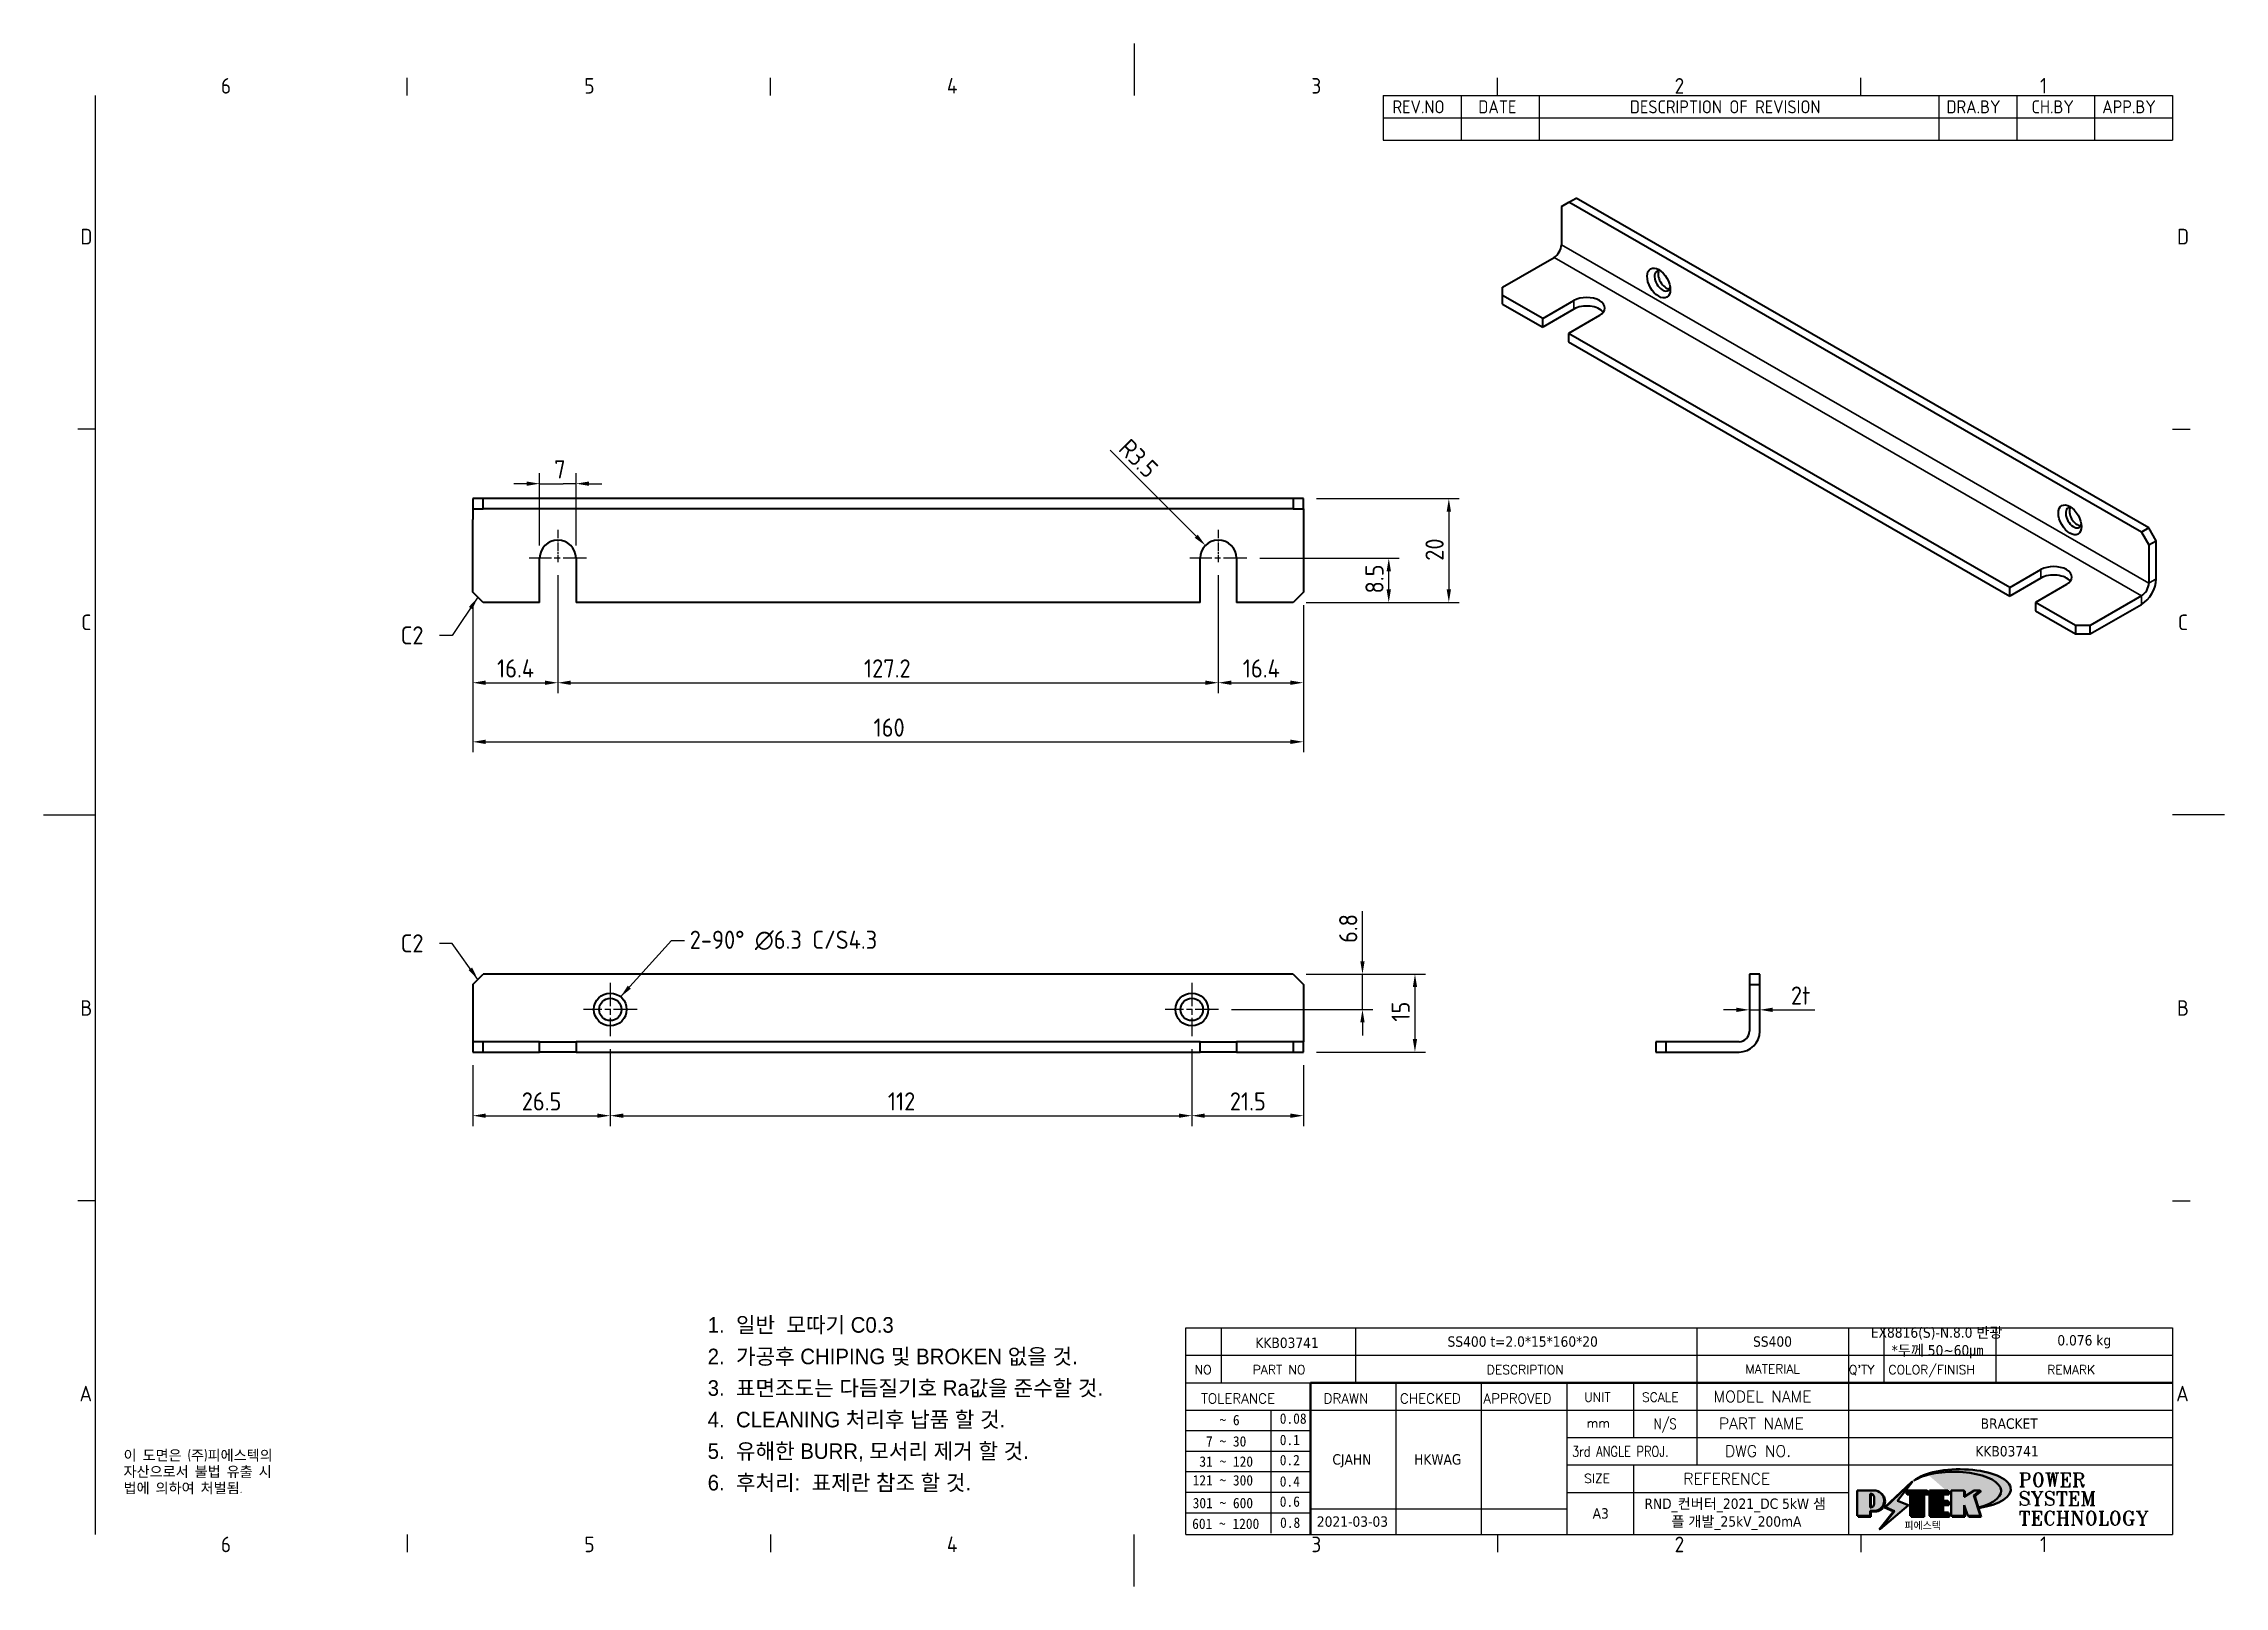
# Model space of a CAD drawing. Header units: millimetres. Extents: x 0 to 420, y 0 to 297.
import ezdxf
from ezdxf.enums import TextEntityAlignment as Align

# ---------------------------------------------------------------- set-up
doc = ezdxf.new("R2010")
doc.units = ezdxf.units.MM
doc.linetypes.add('CHAIN', pattern=[0.35429999999999995, 0.2362, -0.0295, 0.0591, -0.0295])
doc.layers.get('0').update_dxf_attribs({"color": 3, "lineweight": 25})
for name, color, linetype, lineweight in [('가시적인 것(ISO)', 3, 'Continuous', 40), ('가시적인 좁은 것(ISO)', 3, 'Continuous', 35), ('경계(ISO)', 7, 'Continuous', 25), ('기호(ISO)', 5, 'Continuous', 25), ('제목(ISO)', 5, 'Continuous', 50), ('중심 표식(ISO)', 1, 'Continuous', 25), ('치수(ISO)', 2, 'Continuous', 25), ('해치(ISO)', 7, 'Continuous', 18)]:
    doc.layers.add(name, color=color, linetype=linetype, lineweight=lineweight)
doc.styles.add('HAN_291', font='')
doc.styles.add('HAN_370', font='', dxfattribs={"width": 2})
doc.styles.add('ISO Proportional', font='arial.ttf')
doc.styles.add('ISO ProportionalPSTEK', font='isocp.shx')
doc.styles.add('RC_284', font='ROMANC.shx')
doc.styles.add('RC_287', font='ROMANC.shx')
doc.styles.add('RC_292', font='ROMANC.shx')
doc.styles.add('ROMANT_294', font='romant.shx')
doc.styles.add('문자 텍스트_PSTEK_POSCO', font='isocp.shx')
doc.styles.add('치수 텍스트_PSTEK_POSCO', font='isocp.shx')
doc.styles.add('텍스트 스타일198', font='tahoma.ttf')
doc.styles.add('텍스트 스타일333', font='ROMANC.shx', dxfattribs={"width": 0.800000011920929})
doc.styles.get('HAN_291').set_extended_font_data('GulimChe')
doc.styles.get('HAN_370').set_extended_font_data('GulimChe')
doc.dimstyles.new('치수_PSTEK_POSCO', dxfattribs={"dimtxt": 3.5, "dimasz": 2.5, "dimexe": 2, "dimexo": 2.5, "dimgap": 1, "dimtad": 1, "dimrnd": 1e-08, "dimdsep": 46, "dimtxsty": '치수 텍스트_PSTEK_POSCO', "dimcen": 0.09, "dimdle": 10, "dimclrd": 7, "dimclre": 7, "dimclrt": 2, "dimadec": 1, "dimazin": 2, "dimtfac": 1, "dimtmove": 0, "dimatfit": 3, "dimfxl": 0, "dimtolj": 1, "dimlwd": -1, "dimlwe": -1, "dimarcsym": 0})
doc.dimstyles.new('치수_PSTEK_POSCO$7', dxfattribs={"dimtxt": 3.5, "dimasz": 2.5, "dimexe": 2, "dimexo": 2.5, "dimgap": 1, "dimtad": 1, "dimrnd": 1e-08, "dimdsep": 46, "dimtxsty": '치수 텍스트_PSTEK_POSCO', "dimcen": 0.09, "dimdle": 10, "dimclrd": 7, "dimclre": 7, "dimclrt": 2, "dimadec": 1, "dimazin": 2, "dimtfac": 1, "dimtmove": 0, "dimatfit": 3, "dimfxl": 0, "dimtolj": 1, "dimlwd": -1, "dimlwe": -1, "dimarcsym": 0})

msp = doc.modelspace()

# ---------------------------------------------------------------- texts
at = {"layer": '기호(ISO)', "color": 2, "char_height": 3.499999940395355, "attachment_point": 4, "style": '치수 텍스트_PSTEK_POSCO'}
for insert in [(68.76626915331141, 183.0758579272585), (68.76626915331141, 123.7913576431531)]:
    msp.add_mtext('{C2}', dxfattribs=dict(at, insert=insert))
at = {"layer": '기호(ISO)', "color": 2, "insert": (124.434136785246, 124.3636912223259), "char_height": 3.499999940395355, "width": 42.86337195038796, "attachment_point": 4, "line_spacing_factor": 0.612500011920929, "style": '치수 텍스트_PSTEK_POSCO'}
msp.add_mtext('{2-90° \\fAIGDT|b0|i0;\\H3.5000;n\\fisocp|b0|i0;\\H3.5000;6.3 C/S4.3}', dxfattribs=at)
at = {"layer": '기호(ISO)', "color": 7, "insert": (15.39462540488438, 26.22827243992431), "char_height": 2.000000029802322, "width": 51.24013826054251, "attachment_point": 1, "line_spacing_factor": 0.9442214369773865, "style": '문자 텍스트_PSTEK_POSCO'}
msp.add_mtext('{이 도면은 (주)피에스텍의\\P자산으로서 불법 유출 시 \\P법에 의하여 처벌됨.}', dxfattribs=at)

# ---------------------------------------------------------------- blocks, each defined once
blk = doc.blocks.new('경계 Default Border')
at = {"layer": '경계(ISO)'}
for p, q in [((70, 287.0000076293945), (70, 290.4000091552734)), ((140, 287.0000076293945), (140, 290.4000091552734)), ((280, 287.0000076293945), (280, 290.4000091552734)), ((350, 287.0000076293945), (350, 290.4000091552734)), ((10, 222.7499961853027), (6.599999666213989, 222.7499961853027)), ((410, 222.7499961853027), (413.4000015258789, 222.7499961853027)), ((10, 74.25000190734863), (6.599999666213989, 74.25000190734863)), ((410, 74.25000190734863), (413.4000015258789, 74.25000190734863)), ((70, 10), (70, 6.599999666213989)), ((140, 10), (140, 6.599999666213989)), ((280, 10), (280, 6.599999666213989)), ((350, 10), (350, 6.599999666213989))]:
    blk.add_line(p, q, dxfattribs=at)
at = {"layer": '경계(ISO)', "flags": 128}
for points in [[(210, 297.0000076293945), (210, 287.0000076293945)], [(10, 10), (10, 287.0000076293945)], [(0, 148.5000038146973), (10, 148.5000038146973)], [(420, 148.5000038146973), (410, 148.5000038146973)], [(210, 0), (210, 10)]]:
    blk.add_lwpolyline(points, dxfattribs=at)
at = {"layer": '경계(ISO)', "color": 2, "char_height": 3.00000011920929, "attachment_point": 7, "style": '문자 텍스트_PSTEK_POSCO'}
for s, insert in [('6', (34.14453946055966, 287.3713945155963)), ('5', (104.1445394605597, 287.3713945155963)), ('4', (173.9734701308116, 287.4)), ('3', (244.1685395229535, 287.3713945155963)), ('2', (314.127739416884, 287.3713945155963)), ('1', (384.4860661041481, 287.4)), ('D', (7.078270083685684, 258.3463944559917)), ('D', (410.878270202895, 258.3463944559917)), ('C', (7.244539400955009, 184.0963944559917)), ('C', (411.0445395201643, 184.0963944559917)), ('B', (7.078270083685684, 109.8463944559917)), ('B', (410.878270202895, 109.8463944559917)), ('A', (6.914400698149937, 35.61784856929444)), ('A', (410.7144008173592, 35.61784856929444)), ('6', (34.14453946055966, 6.57139439638704)), ('5', (104.1445394605597, 6.57139439638704)), ('4', (173.9734701308116, 6.59999988079071)), ('3', (244.1685395229535, 6.57139439638704)), ('2', (314.127739416884, 6.57139439638704)), ('1', (384.4860661041481, 6.59999988079071))]:
    blk.add_mtext(s, dxfattribs=dict(at, insert=insert))
blk = doc.blocks.new('제목 블록 PSTEK')
for color, points in [(252, [(317.2195697678507, 17.0593801673321), (322.0326348870767, 21.62682475217465), (322.2781991042243, 21.94392121864296), (317.0471853425802, 16.97985676345368), (318.7512090904202, 16.1899260703855), (316.0018030350395, 12.71868385740789), (316.3356552234328, 13.00206718743325), (318.9235935156908, 16.2694494742633)]), (5, [(321.6183518841322, 17.4193704504104), (319.5281351041078, 18.24969419629727), (322.4505835294948, 22.02344462252142), (317.2195697678507, 17.0593801673321), (318.9235935156908, 16.2694494742633), (316.1741874603099, 12.79820726128571)]), (1, [(324.4839107253602, 19.60711530335299), (325.2419748254881, 19.60711530335299), (325.2419748254881, 20.25857663940324), (321.2266040451076, 20.25857663940324), (321.2266040451076, 19.60711530335299), (321.9846681452406, 19.60711530335299), (321.9846681452406, 15.3430047401139), (324.4839107253602, 15.3430047401139)]), (252, [(321.9846681452406, 19.60711530335299), (321.4042753185749, 19.60711530335299), (321.4042753185749, 19.45905590879572), (321.9846681452406, 19.45905590879572)]), (252, [(324.6615819988275, 19.45905590879572), (325.4196460989604, 19.45905590879572), (325.4196460989604, 20.11051724484596), (325.2419748254881, 20.11051724484596), (325.2419748254881, 19.60711530335299), (324.4839107253602, 19.60711530335299), (324.4839107253602, 15.3430047401139), (322.1623394187076, 15.3430047401139), (322.1623394187076, 15.19494534555726), (324.6615819988275, 15.19494534555726)]), (1, [(329.2277337269622, 20.25857663940324), (325.65654113025, 20.25857663940324), (325.65654113025, 15.3430047401139), (329.3580259941756, 15.3430047401139), (329.3580259941756, 15.9944660761648), (328.1137701654877, 15.9944660761648), (328.1137701654877, 17.56360607323003), (329.2277337269622, 17.56360607323003), (329.2277337269622, 18.25543873810179), (328.1137701654877, 18.25543873810179), (328.1137701654877, 19.60711530335299), (329.2277337269622, 19.60711530335299)]), (252, [(328.2914414389548, 19.45905590879572), (329.4054050004294, 19.45905590879572), (329.4054050004294, 20.11051724484596), (329.2277337269622, 20.11051724484596), (329.2277337269622, 19.60711530335299), (328.1137701654877, 19.60711530335299), (328.1137701654877, 18.25543873810179), (328.2914414389548, 18.25543873810179)]), (252, [(328.2914414389548, 17.41554667867274), (329.4054050004294, 17.41554667867274), (329.4054050004294, 18.10737934354514), (329.2277337269622, 18.10737934354514), (329.2277337269622, 17.56360607323003), (328.1137701654877, 17.56360607323003), (328.1137701654877, 15.9944660761648), (328.2914414389548, 15.9944660761648)]), (1, [(332.3312149849806, 20.25857663940324), (329.8592894925411, 20.25857663940324), (329.8592894925411, 15.3430047401139), (332.3312149849806, 15.3430047401139), (332.3312149849806, 17.4318630164523), (333.0701931098801, 15.3430047401139), (335.4855464857051, 15.3430047401139), (334.2514536401189, 19.30614745124769), (335.4379594596742, 20.25857663940324), (334.3071782107978, 20.25857663940324), (332.3312149849806, 18.99741471888304)]), (252, [(332.5088862584528, 16.92964231796647), (332.3312149849806, 17.43186301645164), (332.3312149849806, 15.3430047401139), (330.0369607660135, 15.3430047401139), (330.0369607660135, 15.19494534555726), (332.5088862584528, 15.19494534555726)]), (252, [(332.5088862584528, 20.1105172448466), (332.3312149849806, 20.1105172448466), (332.3312149849806, 18.99741471888368), (332.5088862584528, 19.11081371413894)]), (252, [(335.6156307331414, 20.11051724484596), (335.2535118015555, 20.11051724484596), (334.2514536401189, 19.30614745124769), (335.4855464857051, 15.3430047401139), (333.1954852176545, 15.3430047401139), (333.2478643833523, 15.19494534555726), (335.6632177591723, 15.19494534555726), (334.4291249135862, 19.15808805669106)]), (252, [(329.5356972676428, 15.8464066816075), (329.3580259941756, 15.8464066816075), (329.3580259941756, 15.3430047401139), (325.8342124037171, 15.3430047401139), (325.8342124037171, 15.19494534555726), (329.5356972676428, 15.19494534555726)])]:
    blk.add_hatch(color=color).paths.add_polyline_path(points)
h = blk.add_hatch(color=1)
edge = h.paths.add_edge_path(flags=0)
edge.add_line((314.2242174273352, 19.60711530335299), (314.2242174273352, 17.00126995915134))
edge.add_line((314.2242174273352, 17.00126995915134), (314.3485873187598, 17.00126995915134))
edge.add_arc((314.3485873187598, 17.6527312952023), 0.6514613360509371, 270, 360)
edge.add_line((315.0000486548106, 17.6527312952023), (315.0000486548106, 18.95565396730211))
edge.add_arc((314.3485873187598, 18.95565396730212), 0.6514613360508712, 0, 90)
edge.add_line((314.3485873187598, 19.60711530335299), (314.2242174273352, 19.60711530335299))
edge = h.paths.add_edge_path()
edge.add_arc((314.9847713324306, 18.28938669179658), 1.969189947606664, 269.9999999999959, 450)
edge.add_line((314.9847713324306, 20.25857663940318), (311.7664314776902, 20.25857663940324))
edge.add_line((311.7664314776902, 20.25857663940324), (311.7664314776902, 15.3430047401139))
edge.add_line((311.7664314776902, 15.3430047401139), (314.2242174273352, 15.3430047401139))
edge.add_line((314.2242174273352, 15.3430047401139), (314.2242174273352, 16.32019674418991))
edge.add_line((314.2242174273352, 16.32019674418991), (314.9847713324307, 16.32019674418991))
h = blk.add_hatch(color=252)
edge = h.paths.add_edge_path()
edge.add_arc((314.9847713324309, 18.28938669179657), 1.969189947606666, 270, 406.8278729790604)
edge.add_arc((315.1624426058984, 18.1413272972396), 1.969189947606962, -90, 53.560984836317004, ccw=False)
edge.add_line((315.1624426058984, 16.17213734963263), (314.4018887008024, 16.17213734963263))
edge.add_line((314.4018887008024, 16.17213734963263), (314.4018887008024, 15.19494534555726))
edge.add_line((314.4018887008024, 15.19494534555726), (311.9441027511573, 15.19494534555726))
edge.add_line((311.9441027511573, 15.19494534555726), (311.9441027511573, 15.3430047401139))
edge.add_line((311.9441027511573, 15.3430047401139), (314.2242174273352, 15.3430047401139))
edge.add_line((314.2242174273352, 15.3430047401139), (314.2242174273352, 16.32019674418991))
edge.add_line((314.2242174273352, 16.32019674418991), (314.9847713324309, 16.32019674418991))
h = blk.add_hatch(color=252)
edge = h.paths.add_edge_path()
edge.add_line((314.4018887008024, 19.45905590879572), (314.5262585922315, 19.45905590879572))
edge.add_arc((314.5262585922314, 18.80759457274939), 0.6514613360463194, 60.4189348879147, 90.00000000000318, ccw=False)
edge.add_arc((314.3485873187602, 18.95565396730057), 0.6514613360524251, 39.96992292766206, 90.00000000009999)
edge.add_line((314.3485873187591, 19.60711530335307), (314.2242174273352, 19.60711530335298))
edge.add_line((314.2242174273352, 19.60711530335299), (314.2242174273352, 17.00126995915134))
edge.add_line((314.2242174273352, 17.00126995915134), (314.3485873187591, 17.00126995915134))
edge.add_arc((314.3485873187568, 17.652731295233), 0.6514613360816299, 270.0000000002, 274.6930825552478)
edge.add_line((314.4018887008024, 17.0034541317032), (314.4018887008024, 19.45905590879572))
at = {"layer": '해치(ISO)'}
h = blk.add_hatch(color=140, dxfattribs=at)
edge = h.paths.add_edge_path()
edge.add_ellipse((330.3660919371412, 20.15576403068321), major_axis=(9.100907360794343, 0), ratio=0.4069904968023172, start_angle=301.3098473703837, end_angle=507.7436900681698)
edge.add_ellipse((331.5340919371412, 20.4634168429492), major_axis=(-9.82350664112931, 0), ratio=0.3942600559756514, start_angle=111.51207141178469, end_angle=334.47025347086895, ccw=False)
edge.add_line((335.1363447531188, 16.8601935978785), (335.0955236905705, 16.99119398620872))
at = {"color": 180}
for p, q in [((182.475792979055, 11.79100474011392), (182.4757929790549, 51.56524660363496)), ((182.4757929790549, 51.56524660363496), (372.4757929537551, 51.56524660363496)), ((189.2651435055721, 51.56524660363496), (189.2651435055722, 41.00524660363494)), ((215.2152739891528, 41.00524660363494), (215.2152739891528, 51.56524660363496)), ((280.8758854511282, 51.56524660363496), (280.8758854511282, 41.00524660363494)), ((310.0881549537552, 51.56524660363496), (310.0881549537553, 41.00524660363494)), ((316.9044520275131, 51.56524660363496), (316.9044520275127, 41.00524660363494)), ((338.4566026226726, 51.56524660363496), (338.4566026226727, 41.00524660363494)), ((372.4757929537551, 51.56524660363496), (372.4757929537551, 11.79100474011389)), ((182.475792979055, 46.2852466036349), (372.4757929537551, 46.28524660363492)), ((182.475792979055, 41.00524660363493), (206.451475290024, 41.00524660363493)), ((222.9401812389276, 11.79100474011392), (222.9401812389276, 41.00524660363494)), ((239.4288871878316, 11.79100474011392), (239.4288871878316, 41.00524660363494)), ((255.9175931367356, 11.79100474011392), (255.9175931367356, 41.00524660363494)), ((268.6918866058747, 41.00524660363494), (268.6918866058747, 30.44524660363498)), ((280.8758854511282, 41.00524660363494), (280.8758854511282, 25.16524660363502)), ((310.088154953755, 41.00524660363494), (310.088154953755, 11.79100474011392)), ((182.475792979055, 35.72524660363497), (206.451475290024, 35.72524660363497)), ((198.8621818849491, 12.02524660363491), (198.8621818849491, 35.72524660363497)), ((206.451475290024, 35.72524660363497), (372.4757929537551, 35.72524660363497)), ((182.475792979055, 31.77524660363492), (206.451475290024, 31.77524660363492)), ((255.917593136736, 30.44524660363498), (372.4757929537552, 30.44524660363501)), ((182.475792979055, 27.82524660363487), (206.451475290024, 27.82524660363487)), ((182.475792979055, 23.87524660363505), (206.451475290024, 23.87524660363505)), ((255.9175931367359, 25.16524660363502), (372.4757929537552, 25.165246603635)), ((268.6918866058744, 25.16524660363502), (268.6918866058744, 11.79100474011392)), ((182.475792979055, 19.92524660363478), (206.451475290024, 19.92524660363478)), ((255.9175931367359, 19.88524660363481), (310.0881549537553, 19.88524660363481)), ((182.475792979055, 15.97524660363496), (206.451475290024, 15.97524660363496)), ((206.451475290024, 16.74100474011396), (255.9175931367359, 16.74100474011396)), ((182.475792979055, 11.79100474011392), (372.4757929537551, 11.79100474011389))]:
    blk.add_line(p, q, dxfattribs=at)
at = {"color": 7, "lineweight": 50}
for p, q in [((206.4514752900237, 11.79100474011392), (206.4514752900237, 41.00524660363494)), ((206.451475290024, 41.00524660363494), (372.4757929537551, 41.00524660363496))]:
    blk.add_line(p, q, dxfattribs=at)
at = {"color": 7}
for p, q in [((322.2781991042243, 21.94392121864296), (317.0471853425802, 16.97985676345368)), ((322.4505835294948, 22.02344462252142), (317.2195697678507, 17.0593801673321)), ((317.2195697678507, 17.0593801673321), (322.0326348870767, 21.62682475217465)), ((319.5281351041078, 18.24969419629727), (322.4505835294948, 22.02344462252142)), ((322.0326348870767, 21.62682475217465), (322.2781991042243, 21.94392121864296)), ((311.7664314776902, 20.25900474011391), (311.7664314776902, 15.34300474011391)), ((314.9847713324309, 20.25857663940324), (311.7664314776902, 20.25857663940324)), ((314.9847713324309, 20.25857663940324), (311.7664314776902, 20.25857663940324)), ((311.7664314776902, 20.25857663940324), (311.7664314776902, 15.3430047401139)), ((314.2242174273352, 17.00126995915134), (314.2242174273352, 19.60711530335299)), ((314.2242174273352, 19.60711530335299), (314.3485873187591, 19.60711530335299)), ((314.3485873187591, 19.60711530335299), (314.2242174273352, 19.60711530335299)), ((314.2242174273352, 19.60711530335299), (314.2242174273352, 17.00126995915134)), ((314.2242174273352, 17.00126995915134), (314.2242174273352, 19.60711530335299)), ((314.2242174273352, 19.60711530335299), (314.3485873187591, 19.60711530335299)), ((314.3485873187591, 17.00126995915134), (314.2242174273352, 17.00126995915134)), ((314.2242174273352, 17.00126995915134), (314.3485873187591, 17.00126995915134)), ((314.3485873187591, 17.00126995915134), (314.2242174273352, 17.00126995915134)), ((314.4018887008024, 19.45905590879572), (314.5262585922314, 19.45905590879572)), ((314.4018887008024, 17.0034541317032), (314.4018887008024, 19.45905590879572)), ((315.0000486548106, 18.95565396730275), (315.0000486548106, 17.65273129520161)), ((315.0000486548106, 18.95565396730275), (315.0000486548106, 17.65273129520161)), ((316.1741874603099, 12.79820726128571), (321.6183518841322, 17.4193704504104)), ((317.0471853425802, 16.97985676345368), (318.7512090904202, 16.1899260703855)), ((318.9235935156908, 16.2694494742633), (317.2195697678507, 17.0593801673321)), ((317.2195697678507, 17.0593801673321), (318.9235935156908, 16.2694494742633)), ((321.6183518841322, 17.4193704504104), (319.5281351041078, 18.24969419629727)), ((325.2419748254881, 20.25857663940324), (321.2266040451076, 20.25857663940324)), ((321.2266040451076, 20.25857663940324), (321.2266040451076, 19.60711530335299)), ((325.2419748254881, 20.25857663940324), (321.2266040451076, 20.25857663940324)), ((321.2266040451076, 20.25857663940324), (321.2266040451076, 19.60711530335299)), ((321.2266040451076, 19.60711530335299), (321.9846681452406, 19.60711530335299)), ((321.2266040451076, 19.60711530335299), (321.9846681452406, 19.60711530335299)), ((321.4042753185749, 19.60711530335299), (321.4042753185749, 19.45905590879572)), ((321.9846681452406, 19.60711530335299), (321.4042753185749, 19.60711530335299)), ((321.4042753185749, 19.45905590879572), (321.9846681452406, 19.45905590879572)), ((321.9846681452406, 19.60711530335299), (321.9846681452406, 15.3430047401139)), ((321.9846681452406, 19.45905590879572), (321.9846681452406, 19.60711530335299)), ((321.9846681452406, 19.60711530335299), (321.9846681452406, 15.3430047401139)), ((324.4839107253602, 19.60711530335299), (325.2419748254881, 19.60711530335299)), ((324.4839107253602, 15.3430047401139), (324.4839107253602, 19.60711530335299)), ((325.2419748254881, 19.60711530335299), (324.4839107253602, 19.60711530335299)), ((324.4839107253602, 19.60711530335299), (324.4839107253602, 15.3430047401139)), ((324.4839107253602, 19.60711530335299), (325.2419748254881, 19.60711530335299)), ((324.4839107253602, 15.3430047401139), (324.4839107253602, 19.60711530335299)), ((324.6615819988275, 19.45905590879572), (325.4196460989604, 19.45905590879572)), ((324.6615819988275, 15.19494534555726), (324.6615819988275, 19.45905590879572)), ((325.2419748254881, 19.60711530335299), (325.2419748254881, 20.25857663940324)), ((325.2419748254881, 19.60711530335299), (325.2419748254881, 20.25857663940324)), ((325.4196460989604, 20.11051724484596), (325.2419748254881, 20.11051724484596)), ((325.2419748254881, 20.11051724484596), (325.2419748254881, 19.60711530335299)), ((325.4196460989604, 19.45905590879572), (325.4196460989604, 20.11051724484596)), ((329.2277337269622, 20.25857663940324), (325.65654113025, 20.25857663940324)), ((325.65654113025, 20.25857663940324), (325.65654113025, 15.3430047401139)), ((325.65654113025, 20.25857663940324), (325.65654113025, 15.3430047401139)), ((329.2277337269622, 20.25857663940324), (325.65654113025, 20.25857663940324)), ((328.1137701654877, 18.25543873810179), (328.1137701654877, 19.60711530335299)), ((328.1137701654877, 19.60711530335299), (329.2277337269622, 19.60711530335299)), ((329.2277337269622, 19.60711530335299), (328.1137701654877, 19.60711530335299)), ((328.1137701654877, 19.60711530335299), (328.1137701654877, 18.25543873810179)), ((328.1137701654877, 18.25543873810179), (328.1137701654877, 19.60711530335299)), ((328.1137701654877, 19.60711530335299), (329.2277337269622, 19.60711530335299)), ((329.2277337269622, 18.25543873810179), (328.1137701654877, 18.25543873810179)), ((328.1137701654877, 18.25543873810179), (328.2914414389548, 18.25543873810179)), ((329.2277337269622, 18.25543873810179), (328.1137701654877, 18.25543873810179)), ((328.1137701654877, 17.56360607323003), (329.2277337269622, 17.56360607323003)), ((328.1137701654877, 15.9944660761648), (328.1137701654877, 17.56360607323003)), ((329.2277337269622, 17.56360607323003), (328.1137701654877, 17.56360607323003)), ((328.1137701654877, 17.56360607323003), (328.1137701654877, 15.9944660761648)), ((328.1137701654877, 17.56360607323003), (329.2277337269622, 17.56360607323003)), ((328.1137701654877, 15.9944660761648), (328.1137701654877, 17.56360607323003)), ((328.2914414389548, 18.25543873810179), (328.2914414389548, 19.45905590879572)), ((328.2914414389548, 19.45905590879572), (329.4054050004294, 19.45905590879572)), ((328.2914414389548, 15.9944660761648), (328.2914414389548, 17.41554667867274)), ((328.2914414389548, 17.41554667867274), (329.4054050004294, 17.41554667867274)), ((329.2277337269622, 19.60711530335299), (329.2277337269622, 20.25857663940324)), ((329.2277337269622, 19.60711530335299), (329.2277337269622, 20.25857663940324)), ((329.4054050004294, 20.11051724484596), (329.2277337269622, 20.11051724484596)), ((329.2277337269622, 20.11051724484596), (329.2277337269622, 19.60711530335299)), ((329.2277337269622, 17.56360607323003), (329.2277337269622, 18.25543873810179)), ((329.2277337269622, 17.56360607323003), (329.2277337269622, 18.25543873810179)), ((329.4054050004294, 18.10737934354514), (329.2277337269622, 18.10737934354514)), ((329.2277337269622, 18.10737934354514), (329.2277337269622, 17.56360607323003)), ((329.4054050004294, 19.45905590879572), (329.4054050004294, 20.11051724484596)), ((329.4054050004294, 17.41554667867274), (329.4054050004294, 18.10737934354514)), ((332.3312149849806, 20.25857663940324), (329.8592894925411, 20.25857663940324)), ((329.8592894925411, 20.25857663940324), (329.8592894925411, 15.3430047401139)), ((329.8592894925411, 20.25857663940324), (329.8592894925411, 15.3430047401139)), ((332.3312149849806, 20.25857663940324), (329.8592894925411, 20.25857663940324)), ((334.3071782107978, 20.25857663940324), (332.3312149849806, 18.99741471888304)), ((332.3312149849806, 18.99741471888304), (332.3312149849806, 20.25857663940324)), ((334.3071782107978, 20.25857663940324), (332.3312149849806, 18.99741471888304)), ((332.3312149849806, 18.99741471888304), (332.3312149849806, 20.25857663940324)), ((332.5088862584528, 20.1105172448466), (332.3312149849806, 20.1105172448466)), ((332.3312149849806, 20.1105172448466), (332.3312149849806, 18.99741471888368)), ((332.3312149849806, 18.99741471888368), (332.5088862584528, 19.11081371413894)), ((332.3312149849806, 17.4318630164523), (333.0701931098801, 15.3430047401139)), ((332.3312149849806, 15.3430047401139), (332.3312149849806, 17.4318630164523)), ((332.5088862584528, 16.92964231796647), (332.3312149849806, 17.43186301645164)), ((332.3312149849806, 17.43186301645164), (332.3312149849806, 15.3430047401139)), ((332.3312149849806, 17.4318630164523), (333.0701931098801, 15.3430047401139)), ((332.3312149849806, 15.3430047401139), (332.3312149849806, 17.4318630164523)), ((332.5088862584528, 19.11081371413894), (332.5088862584528, 20.1105172448466)), ((332.5088862584528, 15.19494534555726), (332.5088862584528, 16.92964231796647)), ((334.2514536401189, 19.30614745124769), (335.4379594596742, 20.25857663940324)), ((334.2514536401189, 19.30614745124769), (335.4379594596742, 20.25857663940324)), ((335.2535118015555, 20.11051724484596), (334.2514536401189, 19.30614745124769)), ((335.4855464857051, 15.3430047401139), (334.2514536401189, 19.30614745124769)), ((334.2514536401189, 19.30614745124769), (335.4855464857051, 15.3430047401139)), ((335.4855464857051, 15.3430047401139), (334.2514536401189, 19.30614745124769)), ((335.4379594596742, 20.25857663940324), (334.3071782107978, 20.25857663940324)), ((335.4379594596742, 20.25857663940324), (334.3071782107978, 20.25857663940324)), ((334.4291249135862, 19.15808805669104), (335.6156307331414, 20.11051724484596)), ((335.6632177591723, 15.19494534555726), (334.4291249135862, 19.15808805669104)), ((335.6156307331414, 20.11051724484596), (335.2535118015555, 20.11051724484596)), ((345.0447381189468, 17.50375595811051), (344.9867755289346, 17.689895936919)), ((311.7664314776902, 15.3430047401139), (314.2242174273352, 15.3430047401139)), ((311.7664314776902, 15.3430047401139), (314.2242174273352, 15.3430047401139)), ((314.2242174273352, 15.3430047401139), (311.9441027511573, 15.3430047401139)), ((311.9441027511573, 15.3430047401139), (311.9441027511573, 15.19494534555726)), ((311.9441027511573, 15.19494534555726), (314.4018887008024, 15.19494534555726)), ((314.2242174273352, 16.32019674418991), (314.9847713324309, 16.32019674418991)), ((314.2242174273352, 15.3430047401139), (314.2242174273352, 16.32019674418991)), ((314.9847713324309, 16.32019674418991), (314.2242174273352, 16.32019674418991)), ((314.2242174273352, 16.32019674418991), (314.2242174273352, 15.3430047401139)), ((314.2242174273352, 16.32019674418991), (314.9847713324309, 16.32019674418991)), ((314.2242174273352, 15.3430047401139), (314.2242174273352, 16.32019674418991)), ((314.4018887008024, 16.17213734963263), (315.162442605898, 16.17213734963263)), ((314.4018887008024, 15.19494534555726), (314.4018887008024, 16.17213734963263)), ((318.7512090904202, 16.1899260703855), (316.0018030350395, 12.71868385740789)), ((316.0018030350395, 12.71868385740789), (316.3356552234328, 13.00206718743325)), ((318.9235935156908, 16.2694494742633), (316.1741874603099, 12.79820726128571)), ((316.3356552234328, 13.00206718743325), (318.9235935156908, 16.2694494742633)), ((321.9846681452406, 15.3430047401139), (324.4839107253602, 15.3430047401139)), ((321.9846681452406, 15.3430047401139), (324.4839107253602, 15.3430047401139)), ((324.4839107253602, 15.3430047401139), (322.1623394187076, 15.3430047401139)), ((322.1623394187076, 15.3430047401139), (322.1623394187076, 15.19494534555726)), ((322.1623394187076, 15.19494534555726), (324.6615819988275, 15.19494534555726)), ((325.65654113025, 15.3430047401139), (329.3580259941756, 15.3430047401139)), ((325.65654113025, 15.3430047401139), (329.3580259941756, 15.3430047401139)), ((329.3580259941756, 15.3430047401139), (325.8342124037171, 15.3430047401139)), ((325.8342124037171, 15.3430047401139), (325.8342124037171, 15.19494534555726)), ((325.8342124037171, 15.19494534555726), (329.5356972676428, 15.19494534555726)), ((329.3580259941756, 15.9944660761648), (328.1137701654877, 15.9944660761648)), ((328.1137701654877, 15.9944660761648), (328.2914414389548, 15.9944660761648)), ((329.3580259941756, 15.9944660761648), (328.1137701654877, 15.9944660761648)), ((329.3580259941756, 15.3430047401139), (329.3580259941756, 15.9944660761648)), ((329.3580259941756, 15.3430047401139), (329.3580259941756, 15.9944660761648)), ((329.5356972676428, 15.8464066816075), (329.3580259941756, 15.8464066816075)), ((329.3580259941756, 15.8464066816075), (329.3580259941756, 15.3430047401139)), ((329.5356972676428, 15.19494534555726), (329.5356972676428, 15.8464066816075)), ((329.8592894925411, 15.3430047401139), (332.3312149849806, 15.3430047401139)), ((329.8592894925411, 15.3430047401139), (332.3312149849806, 15.3430047401139)), ((332.3312149849806, 15.3430047401139), (330.0369607660135, 15.3430047401139)), ((330.0369607660135, 15.3430047401139), (330.0369607660135, 15.19494534555726)), ((330.0369607660135, 15.19494534555726), (332.5088862584528, 15.19494534555726)), ((333.0701931098801, 15.3430047401139), (335.4855464857051, 15.3430047401139)), ((333.0701931098801, 15.3430047401139), (335.4855464857051, 15.3430047401139)), ((335.4855464857051, 15.3430047401139), (333.1954852176545, 15.3430047401139)), ((333.1954852176545, 15.3430047401139), (333.2478643833523, 15.19494534555726)), ((333.2478643833523, 15.19494534555726), (335.6632177591723, 15.19494534555726))]:
    blk.add_line(p, q, dxfattribs=at)
at = {"color": 5}
for p, q in [((322.4505835294948, 22.02344462252142), (317.2195697678507, 17.0593801673321)), ((319.5281351041078, 18.24969419629727), (322.4505835294948, 22.02344462252142)), ((316.1741874603099, 12.79820726128571), (321.6183518841322, 17.4193704504104)), ((317.2195697678507, 17.0593801673321), (318.9235935156908, 16.2694494742633)), ((321.6183518841322, 17.4193704504104), (319.5281351041078, 18.24969419629727)), ((318.9235935156908, 16.2694494742633), (316.1741874603099, 12.79820726128571))]:
    blk.add_line(p, q, dxfattribs=at)
at = {"color": 1}
for p, q in [((314.9847713324309, 20.25857663940324), (311.7664314776902, 20.25857663940324)), ((311.7664314776902, 20.25857663940324), (311.7664314776902, 15.3430047401139)), ((314.2242174273352, 17.00126995915134), (314.2242174273352, 19.60711530335299)), ((314.2242174273352, 19.60711530335299), (314.3485873187591, 19.60711530335299)), ((314.3485873187591, 17.00126995915134), (314.2242174273352, 17.00126995915134)), ((315.0000486548106, 18.95565396730275), (315.0000486548106, 17.65273129520161)), ((325.2419748254881, 20.25857663940324), (321.2266040451076, 20.25857663940324)), ((321.2266040451076, 20.25857663940324), (321.2266040451076, 19.60711530335299)), ((321.2266040451076, 19.60711530335299), (321.9846681452406, 19.60711530335299)), ((321.9846681452406, 19.60711530335299), (321.9846681452406, 15.3430047401139)), ((324.4839107253602, 19.60711530335299), (325.2419748254881, 19.60711530335299)), ((324.4839107253602, 15.3430047401139), (324.4839107253602, 19.60711530335299)), ((325.2419748254881, 19.60711530335299), (325.2419748254881, 20.25857663940324)), ((329.2277337269622, 20.25857663940324), (325.65654113025, 20.25857663940324)), ((325.65654113025, 20.25857663940324), (325.65654113025, 15.3430047401139)), ((328.1137701654877, 18.25543873810179), (328.1137701654877, 19.60711530335299)), ((328.1137701654877, 19.60711530335299), (329.2277337269622, 19.60711530335299)), ((329.2277337269622, 18.25543873810179), (328.1137701654877, 18.25543873810179)), ((328.1137701654877, 17.56360607323003), (329.2277337269622, 17.56360607323003)), ((328.1137701654877, 15.9944660761648), (328.1137701654877, 17.56360607323003)), ((329.2277337269622, 19.60711530335299), (329.2277337269622, 20.25857663940324)), ((329.2277337269622, 17.56360607323003), (329.2277337269622, 18.25543873810179)), ((332.3312149849806, 20.25857663940324), (329.8592894925411, 20.25857663940324)), ((329.8592894925411, 20.25857663940324), (329.8592894925411, 15.3430047401139)), ((334.3071782107978, 20.25857663940324), (332.3312149849806, 18.99741471888304)), ((332.3312149849806, 18.99741471888304), (332.3312149849806, 20.25857663940324)), ((332.3312149849806, 17.4318630164523), (333.0701931098801, 15.3430047401139)), ((332.3312149849806, 15.3430047401139), (332.3312149849806, 17.4318630164523)), ((334.2514536401189, 19.30614745124769), (335.4379594596742, 20.25857663940324)), ((335.4855464857051, 15.3430047401139), (334.2514536401189, 19.30614745124769)), ((335.4379594596742, 20.25857663940324), (334.3071782107978, 20.25857663940324)), ((311.7664314776902, 15.3430047401139), (314.2242174273352, 15.3430047401139)), ((314.2242174273352, 16.32019674418991), (314.9847713324309, 16.32019674418991)), ((314.2242174273352, 15.3430047401139), (314.2242174273352, 16.32019674418991)), ((321.9846681452406, 15.3430047401139), (324.4839107253602, 15.3430047401139)), ((325.65654113025, 15.3430047401139), (329.3580259941756, 15.3430047401139)), ((329.3580259941756, 15.9944660761648), (328.1137701654877, 15.9944660761648)), ((329.3580259941756, 15.3430047401139), (329.3580259941756, 15.9944660761648)), ((329.8592894925411, 15.3430047401139), (332.3312149849806, 15.3430047401139)), ((333.0701931098801, 15.3430047401139), (335.4855464857051, 15.3430047401139))]:
    blk.add_line(p, q, dxfattribs=at)
at = {"color": 7}
for centre, radius, start, end in [((314.3485873187598, 18.95565396730211), 0.6514613360508712, 0, 90), ((314.3485873187602, 18.95565396730057), 0.6514613360524251, 39.96992292766117, 90), ((314.3485873187598, 18.95565396730212), 0.6514613360508712, 0, 90), ((314.3485873187597, 17.65273129520228), 0.6514613360509381, 270, 0), ((314.3485873187598, 17.6527312952023), 0.6514613360509381, 270, 0), ((314.3485873187568, 17.652731295233), 0.6514613360816299, 270, 274.6930825552478), ((314.5262585922314, 18.80759457274939), 0.6514613360463193, 60.41893488791137, 90), ((314.9847713324309, 18.28938669179658), 1.969189947606665, 270, 90), ((314.9847713324309, 18.28938669179658), 1.969189947606665, 270, 90), ((314.9847713324307, 18.2893866917965), 1.969189947606594, 270, 46.82787297909833), ((315.1624426058984, 18.1413272972396), 1.969189947606961, 270, 53.56098483636067)]:
    blk.add_arc(centre, radius, start, end, dxfattribs=at)
at = {"color": 1}
for centre, radius, start, end in [((314.3485873187598, 18.95565396730211), 0.6514613360508712, 0, 90), ((314.3485873187598, 17.6527312952023), 0.6514613360509381, 270, 0), ((314.9847713324309, 18.28938669179657), 1.969189947606665, 270, 90)]:
    blk.add_arc(centre, radius, start, end, dxfattribs=at)
at = {"layer": '제목(ISO)', "lineweight": 18}
blk.add_line((182.475792979055, 35.72500474011393), (182.475792979055, 11.79100474011392), dxfattribs=at)
at = {"layer": '제목(ISO)'}
for p, q in [((322.2781991042243, 21.94392121864296), (317.0471853425802, 16.97985676345368)), ((322.4505835294948, 22.02344462252142), (317.2195697678507, 17.0593801673321)), ((317.2195697678507, 17.0593801673321), (322.0326348870767, 21.62682475217465)), ((319.5281351041078, 18.24969419629727), (322.4505835294948, 22.02344462252142)), ((322.0326348870767, 21.62682475217465), (322.2781991042243, 21.94392121864296)), ((314.9847713324306, 20.25857663940324), (311.7664314776902, 20.25857663940324)), ((311.7664314776902, 20.25857663940324), (311.7664314776902, 15.3430047401139)), ((314.2242174273352, 17.00126995915134), (314.2242174273352, 19.60711530335299)), ((314.2242174273352, 19.60711530335299), (314.3485873187598, 19.60711530335299)), ((314.3485873187591, 19.60711530335299), (314.2242174273352, 19.60711530335299)), ((314.2242174273352, 19.60711530335299), (314.2242174273352, 17.00126995915134)), ((314.3485873187598, 17.00126995915134), (314.2242174273352, 17.00126995915134)), ((314.2242174273352, 17.00126995915134), (314.3485873187591, 17.00126995915134)), ((314.4018887008024, 19.45905590879572), (314.5262585922314, 19.45905590879572)), ((314.4018887008024, 17.0034541317032), (314.4018887008024, 19.45905590879572)), ((315.0000486548106, 18.95565396730211), (315.0000486548106, 17.6527312952023)), ((316.1741874603099, 12.79820726128571), (321.6183518841322, 17.4193704504104)), ((317.0471853425802, 16.97985676345368), (318.7512090904202, 16.1899260703855)), ((317.2195697678507, 17.0593801673321), (318.9235935156908, 16.2694494742633)), ((318.9235935156908, 16.2694494742633), (317.2195697678507, 17.0593801673321)), ((321.6183518841322, 17.4193704504104), (319.5281351041078, 18.24969419629727)), ((325.2419748254881, 20.25857663940324), (321.2266040451076, 20.25857663940324)), ((321.2266040451076, 20.25857663940324), (321.2266040451076, 19.60711530335299)), ((321.2266040451076, 19.60711530335299), (321.9846681452406, 19.60711530335299)), ((321.9846681452406, 19.60711530335299), (321.4042753185749, 19.60711530335299)), ((321.4042753185749, 19.60711530335299), (321.4042753185749, 19.45905590879572)), ((321.4042753185749, 19.45905590879572), (321.9846681452406, 19.45905590879572)), ((321.9846681452406, 19.60711530335299), (321.9846681452406, 15.3430047401139)), ((321.9846681452406, 19.45905590879572), (321.9846681452406, 19.60711530335299)), ((324.4839107253602, 19.60711530335299), (325.2419748254881, 19.60711530335299)), ((324.4839107253602, 15.3430047401139), (324.4839107253602, 19.60711530335299)), ((325.2419748254881, 19.60711530335299), (324.4839107253602, 19.60711530335299)), ((324.4839107253602, 19.60711530335299), (324.4839107253602, 15.3430047401139)), ((324.6615819988275, 19.45905590879572), (325.4196460989604, 19.45905590879572)), ((324.6615819988275, 15.19494534555726), (324.6615819988275, 19.45905590879572)), ((325.2419748254881, 19.60711530335299), (325.2419748254881, 20.25857663940324)), ((325.4196460989604, 20.11051724484596), (325.2419748254881, 20.11051724484596)), ((325.2419748254881, 20.11051724484596), (325.2419748254881, 19.60711530335299)), ((325.4196460989604, 19.45905590879572), (325.4196460989604, 20.11051724484596)), ((329.2277337269622, 20.25857663940324), (325.65654113025, 20.25857663940324)), ((325.65654113025, 20.25857663940324), (325.65654113025, 15.3430047401139)), ((328.1137701654877, 18.25543873810179), (328.1137701654877, 19.60711530335299)), ((328.1137701654877, 19.60711530335299), (329.2277337269622, 19.60711530335299)), ((329.2277337269622, 19.60711530335299), (328.1137701654877, 19.60711530335299)), ((328.1137701654877, 19.60711530335299), (328.1137701654877, 18.25543873810179)), ((329.2277337269622, 18.25543873810179), (328.1137701654877, 18.25543873810179)), ((328.1137701654877, 18.25543873810179), (328.2914414389548, 18.25543873810179)), ((328.1137701654877, 15.9944660761648), (328.1137701654877, 17.56360607323003)), ((328.1137701654877, 17.56360607323003), (329.2277337269622, 17.56360607323003)), ((329.2277337269622, 17.56360607323003), (328.1137701654877, 17.56360607323003)), ((328.1137701654877, 17.56360607323003), (328.1137701654877, 15.9944660761648)), ((328.2914414389548, 19.45905590879572), (329.4054050004294, 19.45905590879572)), ((328.2914414389548, 18.25543873810179), (328.2914414389548, 19.45905590879572)), ((328.2914414389548, 17.41554667867274), (329.4054050004294, 17.41554667867274)), ((328.2914414389548, 15.9944660761648), (328.2914414389548, 17.41554667867274)), ((329.2277337269622, 19.60711530335299), (329.2277337269622, 20.25857663940324)), ((329.4054050004294, 20.11051724484596), (329.2277337269622, 20.11051724484596)), ((329.2277337269622, 20.11051724484596), (329.2277337269622, 19.60711530335299)), ((329.2277337269622, 17.56360607323003), (329.2277337269622, 18.25543873810179)), ((329.4054050004294, 18.10737934354514), (329.2277337269622, 18.10737934354514)), ((329.2277337269622, 18.10737934354514), (329.2277337269622, 17.56360607323003)), ((329.4054050004294, 19.45905590879572), (329.4054050004294, 20.11051724484596)), ((329.4054050004294, 17.41554667867274), (329.4054050004294, 18.10737934354514)), ((332.3312149849806, 20.25857663940324), (329.8592894925411, 20.25857663940324)), ((329.8592894925411, 20.25857663940324), (329.8592894925411, 15.3430047401139)), ((334.3071782107978, 20.25857663940324), (332.3312149849806, 18.99741471888304)), ((332.3312149849806, 18.99741471888304), (332.3312149849806, 20.25857663940324)), ((332.5088862584528, 20.1105172448466), (332.3312149849806, 20.1105172448466)), ((332.3312149849806, 20.1105172448466), (332.3312149849806, 18.99741471888368)), ((332.3312149849806, 18.99741471888368), (332.5088862584528, 19.11081371413894)), ((332.3312149849806, 15.3430047401139), (332.3312149849806, 17.4318630164523)), ((332.3312149849806, 17.4318630164523), (333.0701931098801, 15.3430047401139)), ((332.5088862584528, 16.92964231796647), (332.3312149849806, 17.43186301645164)), ((332.3312149849806, 17.43186301645164), (332.3312149849806, 15.3430047401139)), ((332.5088862584528, 19.11081371413894), (332.5088862584528, 20.1105172448466)), ((332.5088862584528, 15.19494534555726), (332.5088862584528, 16.92964231796647)), ((334.2514536401189, 19.30614745124769), (335.4379594596742, 20.25857663940324)), ((335.2535118015555, 20.11051724484596), (334.2514536401189, 19.30614745124769)), ((335.4855464857051, 15.3430047401139), (334.2514536401189, 19.30614745124769)), ((334.2514536401189, 19.30614745124769), (335.4855464857051, 15.3430047401139)), ((335.4379594596742, 20.25857663940324), (334.3071782107978, 20.25857663940324)), ((334.4291249135862, 19.15808805669106), (335.6156307331414, 20.11051724484596)), ((335.6632177591723, 15.19494534555726), (334.4291249135862, 19.15808805669106)), ((335.6156307331414, 20.11051724484596), (335.2535118015555, 20.11051724484596)), ((311.7664314776902, 15.3430047401139), (314.2242174273352, 15.3430047401139)), ((314.2242174273352, 15.3430047401139), (311.9441027511573, 15.3430047401139)), ((311.9441027511573, 15.3430047401139), (311.9441027511573, 15.19494534555726)), ((311.9441027511573, 15.19494534555726), (314.4018887008024, 15.19494534555726)), ((314.2242174273352, 15.3430047401139), (314.2242174273352, 16.32019674418991)), ((314.2242174273352, 16.32019674418991), (314.9847713324307, 16.32019674418991)), ((314.9847713324309, 16.32019674418991), (314.2242174273352, 16.32019674418991)), ((314.2242174273352, 16.32019674418991), (314.2242174273352, 15.3430047401139)), ((314.4018887008024, 15.19494534555726), (314.4018887008024, 16.17213734963263)), ((314.4018887008024, 16.17213734963263), (315.1624426058984, 16.17213734963263)), ((318.7512090904202, 16.1899260703855), (316.0018030350395, 12.71868385740789)), ((316.0018030350395, 12.71868385740789), (316.3356552234328, 13.00206718743325)), ((318.9235935156908, 16.2694494742633), (316.1741874603099, 12.79820726128571)), ((316.3356552234328, 13.00206718743325), (318.9235935156908, 16.2694494742633)), ((321.9846681452406, 15.3430047401139), (324.4839107253602, 15.3430047401139)), ((324.4839107253602, 15.3430047401139), (322.1623394187076, 15.3430047401139)), ((322.1623394187076, 15.3430047401139), (322.1623394187076, 15.19494534555726)), ((322.1623394187076, 15.19494534555726), (324.6615819988275, 15.19494534555726)), ((325.65654113025, 15.3430047401139), (329.3580259941756, 15.3430047401139)), ((329.3580259941756, 15.3430047401139), (325.8342124037171, 15.3430047401139)), ((325.8342124037171, 15.3430047401139), (325.8342124037171, 15.19494534555726)), ((325.8342124037171, 15.19494534555726), (329.5356972676428, 15.19494534555726)), ((329.3580259941756, 15.9944660761648), (328.1137701654877, 15.9944660761648)), ((328.1137701654877, 15.9944660761648), (328.2914414389548, 15.9944660761648)), ((329.3580259941756, 15.3430047401139), (329.3580259941756, 15.9944660761648)), ((329.5356972676428, 15.8464066816075), (329.3580259941756, 15.8464066816075)), ((329.3580259941756, 15.8464066816075), (329.3580259941756, 15.3430047401139)), ((329.5356972676428, 15.19494534555726), (329.5356972676428, 15.8464066816075)), ((329.8592894925411, 15.3430047401139), (332.3312149849806, 15.3430047401139)), ((332.3312149849806, 15.3430047401139), (330.0369607660135, 15.3430047401139)), ((330.0369607660135, 15.3430047401139), (330.0369607660135, 15.19494534555726)), ((330.0369607660135, 15.19494534555726), (332.5088862584528, 15.19494534555726)), ((333.0701931098801, 15.3430047401139), (335.4855464857051, 15.3430047401139)), ((335.4855464857051, 15.3430047401139), (333.1954852176545, 15.3430047401139)), ((333.1954852176545, 15.3430047401139), (333.2478643833523, 15.19494534555726)), ((333.2478643833523, 15.19494534555726), (335.6632177591723, 15.19494534555726))]:
    blk.add_line(p, q, dxfattribs=at)
at = {"layer": '제목(ISO)', "color": 4}
blk.add_line((335.1363447531188, 16.8601935978785), (335.0955236905705, 16.99119398620872), dxfattribs=at)
at = {"layer": '제목(ISO)'}
for centre, radius, start, end in [((314.3485873187598, 18.95565396730212), 0.6514613360508712, 0, 90), ((314.3485873187602, 18.95565396730057), 0.6514613360524251, 39.96992292766117, 90), ((314.3485873187598, 17.6527312952023), 0.6514613360509371, 270, 0), ((314.3485873187568, 17.652731295233), 0.6514613360816299, 270, 274.6930825552478), ((314.5262585922314, 18.80759457274939), 0.6514613360463193, 60.41893488791137, 90), ((314.9847713324306, 18.28938669179658), 1.969189947606664, 46.82787297909431, 90), ((314.9847713324307, 18.2893866917965), 1.969189947606594, 270, 46.82787297909833), ((314.9847713324309, 18.28938669179657), 1.969189947606666, 270, 46.8278729790603), ((315.1624426058984, 18.1413272972396), 1.969189947606962, 270, 53.56098483631701)]:
    blk.add_arc(centre, radius, start, end, dxfattribs=at)
at = {"layer": '제목(ISO)', "color": 4}
for centre, major_axis, ratio, start_param, end_param in [((331.5340919371412, 20.4634168429492), (9.82350664112931, 0), 0.3942600559756514, 5.087845455444478, 8.97919982663645), ((330.3660919371412, 20.15576403068321), (9.100907360794343, 0), 0.4069904968023172, 5.258848905294775, 8.861799147915196)]:
    blk.add_ellipse(centre, major_axis=major_axis, ratio=ratio, start_param=start_param, end_param=end_param, dxfattribs=at)
at = {"color": 2}
for s, height, style, p in [('NO', 1.742399930953979, 'RC_284', (184.135398793432, 42.62317362549192)), ('PART NO', 1.742399930953979, 'RC_284', (195.3359407378685, 42.62317362549192)), ('DESCRIPTION', 1.742399930953979, 'RC_284', (240.4025565652523, 42.62317362549192)), ("Q'TY", 1.742399930953979, 'RC_284', (310.1440786515383, 42.62317362549192)), ('COLOR/FINISH', 1.742399930953979, 'RC_284', (317.7725341324144, 42.62317362549192)), ('REMARK', 1.742399930953979, 'RC_284', (348.346649953877, 42.62317362549192)), (' TOLERANCE', 1.899999976158142, 'RC_287', (184.0872874387979, 37.00893196870329)), ('DRAWN', 1.899999976158142, 'RC_287', (208.9766620976279, 37.00893196870329)), ('CHECKED', 1.899999976158142, 'RC_287', (223.6856844514997, 37.00893196870329)), ('APPROVED', 1.899999976158142, 'RC_287', (239.7795453577791, 37.00893196870329)), ('UNIT', 1.742399930953979, 'RC_284', (259.1652673287452, 37.34317362549218)), ('SCALE', 1.742399930953979, 'RC_284', (270.2934779252897, 37.34317362549218)), ('MODEL NAME', 2.178000062704086, 'RC_292', (284.096330289083, 37.25462520371384)), ('    ~ 6', 2.000000029802322, 'HAN_291', (183.7721304966814, 32.8176515608431)), ('0.08', 2.000000029802322, 'HAN_291', (200.5467345600617, 33.09873600004101)), ('PART NAME', 2.178000062704086, 'RC_292', (285.1416959765849, 32.03045329421792)), ('  7 ~ 30', 2.000000029802322, 'HAN_291', (183.7721304966814, 28.70538114822415)), ('0.1', 2.000000029802322, 'HAN_291', (200.5467345600617, 28.98646558742206)), ('mm', 1.742399930953979, 'RC_284', (259.6505418159997, 32.3543089683787)), (' 31 ~ 120', 2.000000029802322, 'HAN_291', (183.7721304966814, 24.82628181916237)), ('0.2', 2.000000029802322, 'HAN_291', (200.5467345600617, 25.10736625836028)), (' DWG NO.', 2.178000062704086, 'RC_292', (284.8124284083233, 26.75045329421772)), ('121 ~ 300', 2.000000029802322, 'HAN_291', (183.7721304966814, 21.21401206133254)), ('0.4', 2.000000029802322, 'HAN_291', (200.5467345600617, 20.99509650053045)), ('SIZE', 1.742399930953979, 'RC_284', (259.1652673287452, 21.69497768947366)), ('REFERENCE', 2.178000062704086, 'RC_292', (278.2741065029841, 21.43214925458022)), ('301 ~ 600', 2.000000029802322, 'HAN_291', (183.7721304966814, 16.83491273227077)), ('0.6', 2.000000029802322, 'HAN_291', (200.5467345600617, 17.11599717146868)), ('601 ~ 1200', 2.000000029802322, 'HAN_291', (183.6802025156883, 12.84759660881125)), ('0.8', 2.000000029802322, 'HAN_291', (200.6097246063884, 13.05732192299702))]:
    blk.add_text(s, height=height, dxfattribs=dict(at, style=style)).set_placement(p)
at = {"color": 2, "style": 'RC_284'}
blk.add_text('MATERIAL', height=1.742399930953979, dxfattribs=at).set_placement((295.4820202024417, 43.64524660363492), align=Align.MIDDLE_CENTER)
at = {"color": 7, "style": '텍스트 스타일333', "width": 0.7999999523162842}
blk.add_text('N/S', height=2.000000029802322, dxfattribs=at).set_placement((274.7838860285014, 33.08524660363496), align=Align.MIDDLE_CENTER)
at = {"color": 2, "style": '텍스트 스타일333', "width": 0.7999999523162842}
blk.add_text('3rd ANGLE PROJ.', height=2.000000029802322, dxfattribs=at).set_placement((256.8430306642954, 26.76148381654429))
at = {"color": 7, "style": 'ROMANT_294'}
for s, p in [('POWER', (342.82727231297, 20.97115304607566)), ('SYSTEM', (342.82727231297, 17.3284636719184)), ('TECHNOLOGY', (342.82727231297, 13.57194088644453))]:
    blk.add_text(s, height=2.700000107288361, dxfattribs=at).set_placement(p)
at = {"color": 7, "insert": (320.8519732224835, 14.21236326823155), "char_height": 1.400000005960464, "attachment_point": 1, "line_spacing_factor": 0.3319999873638153, "style": 'HAN_370'}
blk.add_mtext('\\fHY견고딕|b0|i0;\\H1.4000;피에스텍', dxfattribs=at)
at = {"layer": '제목(ISO)', "color": 7, "style": '텍스트 스타일198'}
for tag, p in [('4._COLOR_001', (314.3877231694799, 49.65982273256562)), ('질량\\P3;_001', (350.3046145979153, 48.1643332325385)), ('부품_번호_001', (195.8461147530121, 47.68004260673702)), ('설명_001', (232.8610386745171, 47.92245856837096)), ('재질_001', (291.700959055687, 47.92591818687281)), ('4._COLOR_002', (318.4070313024109, 46.23594349391411)), ('제목_001', (335.5349605824892, 32.12134217035067)), ('설계자_001', (210.6823963971569, 25.23312566343435)), ('점검자_001', (226.4283219502686, 25.23446884679021)), ('부품_번호_001', (334.505355006244, 26.8052465951949)), ('시트_크기_001', (260.807090429518, 14.83812566343425)), ('프로젝트_001', (270.7869744034184, 16.70626985185461)), ('작성_날짜_001', (207.6944850220393, 13.26600473167383)), ('프로젝트_002', (275.9720940669809, 13.2823906132031))]:
    blk.add_attdef(tag, p, '', height=2.000000029802322, dxfattribs=at)
for tag, p in [("3._Q'TY", (313.4963034906341, 48.92524660363497)), ('1._MODEL_NAME', (341.233897335037, 38.36524660363497)), ('엔지니어링_승인자', (247.673240162284, 26.23312567187446)), ('점검_날짜', (231.1845342133799, 14.26600474011394)), ('엔지니어링_승인_날짜', (247.6732401622839, 14.26600474011394))]:
    blk.add_attdef(tag, text='', height=2.000000029802322, dxfattribs=at).set_placement(p, align=Align.MIDDLE_CENTER)
blk = doc.blocks.new('리비전 내역')
at = {"layer": '기호(ISO)'}
for p, q in [((258, 287.0000076293945), (410, 287.0000076293945)), ((258, 287.0000076293945), (258, 282.7200076293945)), ((273, 287.0000076293945), (273, 282.7200076293945)), ((288, 287.0000076293945), (288, 282.7200076293945)), ((365, 287.0000076293945), (365, 282.7200076293945)), ((380, 287.0000076293945), (380, 282.7200076293945)), ((395, 287.0000076293945), (395, 282.7200076293945)), ((410, 287.0000076293945), (410, 282.7200076293945)), ((258, 282.7200076293945), (410, 282.7200076293945)), ((258, 282.7200076293945), (258, 278.4400076293945)), ((273, 282.7200076293945), (273, 278.4400076293945)), ((288, 282.7200076293945), (288, 278.4400076293945)), ((365, 282.7200076293945), (365, 278.4400076293945)), ((380, 282.7200076293945), (380, 278.4400076293945)), ((395, 282.7200076293945), (395, 278.4400076293945)), ((410, 282.7200076293945), (410, 278.4400076293945)), ((258, 278.4400076293945), (410, 278.4400076293945))]:
    blk.add_line(p, q, dxfattribs=at)
at = {"layer": '기호(ISO)', "color": 2, "char_height": 2.5, "attachment_point": 7, "style": 'ISO ProportionalPSTEK'}
for s, insert in [('REV.NO', (259.7871163682308, 283.5831900503393)), ('DATE', (276.3142317728366, 283.5831900503393)), ('DESCRIPTION OF REVISION', (305.5070204333629, 283.5831900503393)), ('DRA.BY', (366.4757339553204, 283.5831900503393)), ('CH.BY', (382.8642915086117, 283.5831900503393)), ('APP.BY', (396.4777339604404, 283.5831900503393))]:
    blk.add_mtext(s, dxfattribs=dict(at, insert=insert))
blk = doc.blocks.new('*D23')
at = {"layer": 'Defpoints', "color": 0}
for p in [(109.1348252008311, 105.9095058686754), (82.63482520083105, 102.8595058686761), (109.1348252008311, 90.61174907909505)]:
    blk.add_point(p, dxfattribs=at)
at = {"layer": '치수(ISO)', "color": 7}
for p, q in [((109.1348252008311, 103.4095058686754), (109.1348252008311, 88.61174907909505)), ((82.63482520083105, 100.3595058686761), (82.63482520083105, 88.61174907909505)), ((85.13482520083105, 90.61174907909505), (106.6348252008311, 90.61174907909505))]:
    blk.add_line(p, q, dxfattribs=at)
for points in [[(85.13482520083105, 91.02841574576172), (85.13482520083105, 90.19508241242838), (82.63482520083105, 90.61174907909505)], [(106.6348252008311, 91.02841574576172), (106.6348252008311, 90.19508241242838), (109.1348252008311, 90.61174907909505)]]:
    blk.add_solid(points, dxfattribs=at)
at = {"layer": '치수(ISO)', "color": 2, "insert": (92.08289885103781, 93.36209356728402), "char_height": 3.5, "attachment_point": 4, "style": '치수 텍스트_PSTEK_POSCO'}
blk.add_mtext('\\A1;26.5', dxfattribs=at)
blk = doc.blocks.new('*D24')
at = {"layer": 'Defpoints', "color": 0}
for p in [(109.1348252008311, 105.9095058686754), (221.1348252008312, 105.9095058686754), (221.1348252008312, 90.61174907909505)]:
    blk.add_point(p, dxfattribs=at)
at = {"layer": '치수(ISO)', "color": 7}
for p, q in [((109.1348252008311, 103.4095058686754), (109.1348252008311, 88.61174907909505)), ((221.1348252008312, 103.4095058686754), (221.1348252008312, 88.61174907909505)), ((111.6348252008311, 90.61174907909505), (218.6348252008312, 90.61174907909505))]:
    blk.add_line(p, q, dxfattribs=at)
for points in [[(111.6348252008311, 91.02841574576172), (111.6348252008311, 90.19508241242838), (109.1348252008311, 90.61174907909505)], [(218.6348252008312, 91.02841574576172), (218.6348252008312, 90.19508241242838), (221.1348252008312, 90.61174907909505)]]:
    blk.add_solid(points, dxfattribs=at)
at = {"layer": '치수(ISO)', "color": 2, "insert": (162.5897218543745, 93.36209356728402), "char_height": 3.5, "attachment_point": 4, "style": '치수 텍스트_PSTEK_POSCO'}
blk.add_mtext('\\A1;112', dxfattribs=at)
blk = doc.blocks.new('*D25')
at = {"layer": 'Defpoints', "color": 0}
for p in [(221.1348252008312, 105.9095058686754), (242.634825200831, 102.8595058686761), (242.634825200831, 90.61174907909505)]:
    blk.add_point(p, dxfattribs=at)
at = {"layer": '치수(ISO)', "color": 7}
for p, q in [((221.1348252008312, 103.4095058686754), (221.1348252008312, 88.61174907909505)), ((242.634825200831, 100.3595058686761), (242.634825200831, 88.61174907909505)), ((223.6348252008312, 90.61174907909505), (240.134825200831, 90.61174907909505))]:
    blk.add_line(p, q, dxfattribs=at)
for points in [[(223.6348252008312, 91.02841574576172), (223.6348252008312, 90.19508241242838), (221.1348252008312, 90.61174907909505)], [(240.134825200831, 91.02841574576172), (240.134825200831, 90.19508241242838), (242.634825200831, 90.61174907909505)]]:
    blk.add_solid(points, dxfattribs=at)
at = {"layer": '치수(ISO)', "color": 2, "insert": (228.4528988510379, 93.36209356728402), "char_height": 3.5, "attachment_point": 4, "style": '치수 텍스트_PSTEK_POSCO'}
blk.add_mtext('\\A1;21.5', dxfattribs=at)
blk = doc.blocks.new('*D26')
at = {"layer": 'Defpoints', "color": 0}
for p in [(99.03482520085748, 197.163124724133), (82.63482520085748, 191.4131247241329), (99.03482520085748, 173.9650147721315)]:
    blk.add_point(p, dxfattribs=at)
at = {"layer": '치수(ISO)', "color": 7}
for p, q in [((99.03482520085748, 194.663124724133), (99.03482520085748, 171.9650147721315)), ((82.63482520085748, 188.9131247241329), (82.63482520085748, 171.9650147721315)), ((85.13482520085748, 173.9650147721315), (96.53482520085748, 173.9650147721315))]:
    blk.add_line(p, q, dxfattribs=at)
for points in [[(85.13482520085748, 174.3816814387981), (85.13482520085748, 173.5483481054648), (82.63482520085748, 173.9650147721315)], [(96.53482520085748, 174.3816814387981), (96.53482520085748, 173.5483481054648), (99.03482520085748, 173.9650147721315)]]:
    blk.add_solid(points, dxfattribs=at)
at = {"layer": '치수(ISO)', "color": 2, "insert": (87.32482520085749, 176.7150147721315), "char_height": 3.5, "attachment_point": 4, "style": '치수 텍스트_PSTEK_POSCO'}
blk.add_mtext('\\A1;16.4', dxfattribs=at)
blk = doc.blocks.new('*D27')
at = {"layer": 'Defpoints', "color": 0}
for p in [(99.03482520085748, 197.163124724133), (226.2348252008575, 197.1631247241329), (226.2348252008575, 173.9650147721315)]:
    blk.add_point(p, dxfattribs=at)
at = {"layer": '치수(ISO)', "color": 7}
for p, q in [((99.03482520085748, 194.663124724133), (99.03482520085748, 171.9650147721315)), ((226.2348252008575, 194.6631247241329), (226.2348252008575, 171.9650147721315)), ((101.5348252008575, 173.9650147721315), (223.7348252008575, 173.9650147721315))]:
    blk.add_line(p, q, dxfattribs=at)
for points in [[(101.5348252008575, 174.3816814387981), (101.5348252008575, 173.5483481054648), (99.03482520085748, 173.9650147721315)], [(223.7348252008575, 174.3816814387981), (223.7348252008575, 173.5483481054648), (226.2348252008575, 173.9650147721315)]]:
    blk.add_solid(points, dxfattribs=at)
at = {"layer": '치수(ISO)', "color": 2, "insert": (157.9897218544008, 176.7153592603204), "char_height": 3.5, "attachment_point": 4, "style": '치수 텍스트_PSTEK_POSCO'}
blk.add_mtext('\\A1;127.2', dxfattribs=at)
blk = doc.blocks.new('*D28')
at = {"layer": 'Defpoints', "color": 0}
for p in [(226.2348252008575, 197.1631247241329), (242.6348252008575, 191.4131247241329), (242.6348252008575, 173.9650147721315)]:
    blk.add_point(p, dxfattribs=at)
at = {"layer": '치수(ISO)', "color": 7}
for p, q in [((226.2348252008575, 194.6631247241329), (226.2348252008575, 171.9650147721315)), ((242.6348252008575, 188.9131247241329), (242.6348252008575, 171.9650147721315)), ((228.7348252008575, 173.9650147721315), (240.1348252008575, 173.9650147721315))]:
    blk.add_line(p, q, dxfattribs=at)
for points in [[(228.7348252008575, 174.3816814387981), (228.7348252008575, 173.5483481054648), (226.2348252008575, 173.9650147721315)], [(240.1348252008575, 174.3816814387981), (240.1348252008575, 173.5483481054648), (242.6348252008575, 173.9650147721315)]]:
    blk.add_solid(points, dxfattribs=at)
at = {"layer": '치수(ISO)', "color": 2, "insert": (230.9448252008575, 176.7150147721315), "char_height": 3.5, "attachment_point": 4, "style": '치수 텍스트_PSTEK_POSCO'}
blk.add_mtext('\\A1;16.4', dxfattribs=at)
blk = doc.blocks.new('*D29')
at = {"layer": 'Defpoints', "color": 0}
for p in [(231.7348252008575, 197.9131247241329), (259.0643440848015, 197.9131247241329), (240.6348252008575, 189.413124724133)]:
    blk.add_point(p, dxfattribs=at)
at = {"layer": '치수(ISO)', "color": 7}
for p, q in [((234.2348252008575, 197.9131247241329), (261.0643440848015, 197.9131247241329)), ((259.0643440848015, 191.913124724133), (259.0643440848015, 195.4131247241329)), ((243.1348252008575, 189.413124724133), (261.0643440848015, 189.413124724133))]:
    blk.add_line(p, q, dxfattribs=at)
for points in [[(258.6476774181348, 195.4131247241329), (259.4810107514681, 195.4131247241329), (259.0643440848015, 197.9131247241329)], [(258.6476774181348, 191.913124724133), (259.4810107514681, 191.913124724133), (259.0643440848015, 189.413124724133)]]:
    blk.add_solid(points, dxfattribs=at)
at = {"layer": '치수(ISO)', "color": 2, "insert": (256.3143440848014, 191.1406373507176), "char_height": 3.5, "attachment_point": 4, "rotation": 90, "style": '치수 텍스트_PSTEK_POSCO'}
blk.add_mtext('\\A1;8.5', dxfattribs=at)
blk = doc.blocks.new('*D30')
at = {"layer": 'Defpoints', "color": 0}
for p in [(242.6348252008575, 209.4131247241362), (240.6348252008575, 189.413124724133), (270.6348252008576, 189.413124724133)]:
    blk.add_point(p, dxfattribs=at)
at = {"layer": '치수(ISO)', "color": 7}
for p, q in [((245.1348252008575, 209.4131247241362), (272.6348252008576, 209.4131247241362)), ((270.6348252008576, 206.9131247241362), (270.6348252008576, 191.913124724133)), ((243.1348252008575, 189.413124724133), (272.6348252008576, 189.413124724133))]:
    blk.add_line(p, q, dxfattribs=at)
for points in [[(270.2181585341909, 206.9131247241362), (271.0514918675242, 206.9131247241362), (270.6348252008576, 209.4131247241362)], [(270.2181585341909, 191.913124724133), (271.0514918675242, 191.913124724133), (270.6348252008576, 189.413124724133)]]:
    blk.add_solid(points, dxfattribs=at)
at = {"layer": '치수(ISO)', "color": 2, "insert": (267.8844807126685, 197.4423077950006), "char_height": 3.5, "attachment_point": 4, "rotation": 90, "style": '치수 텍스트_PSTEK_POSCO'}
blk.add_mtext('\\A1;20', dxfattribs=at)
blk = doc.blocks.new('*D31')
at = {"layer": 'Defpoints', "color": 0}
for p in [(240.6348252008311, 117.8595058686761), (242.634825200831, 102.8595058686761), (264.1104033628729, 102.8595058686761)]:
    blk.add_point(p, dxfattribs=at)
at = {"layer": '치수(ISO)', "color": 7}
for p, q in [((243.1348252008311, 117.8595058686761), (266.1104033628729, 117.8595058686761)), ((264.1104033628729, 115.3595058686761), (264.1104033628729, 105.3595058686761)), ((245.134825200831, 102.8595058686761), (266.1104033628729, 102.8595058686761))]:
    blk.add_line(p, q, dxfattribs=at)
for points in [[(263.6937366962063, 115.3595058686761), (264.5270700295396, 115.3595058686761), (264.1104033628729, 117.8595058686761)], [(263.6937366962063, 105.3595058686761), (264.5270700295396, 105.3595058686761), (264.1104033628729, 102.8595058686761)]]:
    blk.add_solid(points, dxfattribs=at)
at = {"layer": '치수(ISO)', "color": 2, "insert": (261.3604033628729, 108.7120184952608), "char_height": 3.5, "attachment_point": 4, "rotation": 90, "style": '치수 텍스트_PSTEK_POSCO'}
blk.add_mtext('\\A1;15', dxfattribs=at)
blk = doc.blocks.new('*D32')
at = {"layer": 'Defpoints', "color": 0}
for p in [(240.6348252008311, 117.8595058686761), (254.0047030865488, 117.8595058686761), (226.2848252008312, 111.0595058686754)]:
    blk.add_point(p, dxfattribs=at)
at = {"layer": '치수(ISO)', "color": 7}
for p, q in [((254.0047030865488, 120.3595058686761), (254.0047030865488, 129.9689546875737)), ((243.1348252008311, 117.8595058686761), (256.0047030865488, 117.8595058686761)), ((254.0047030865488, 111.0595058686754), (254.0047030865488, 117.8595058686761)), ((228.7848252008312, 111.0595058686754), (256.0047030865488, 111.0595058686754)), ((254.0047030865488, 108.5595058686754), (254.0047030865488, 106.0595058686754))]:
    blk.add_line(p, q, dxfattribs=at)
for points in [[(253.5880364198821, 120.3595058686761), (254.4213697532155, 120.3595058686761), (254.0047030865488, 117.8595058686761)], [(253.5880364198821, 108.5595058686754), (254.4213697532155, 108.5595058686754), (254.0047030865488, 111.0595058686754)]]:
    blk.add_solid(points, dxfattribs=at)
at = {"layer": '치수(ISO)', "color": 2, "insert": (251.2547030865488, 123.8595058686761), "char_height": 3.5, "attachment_point": 4, "rotation": 90, "style": '치수 텍스트_PSTEK_POSCO'}
blk.add_mtext('\\A1;6.8', dxfattribs=at)
blk = doc.blocks.new('*D33')
at = {"layer": 'Defpoints', "color": 0}
for p in [(82.63482520085748, 191.4131247241329), (242.6348252008575, 191.4131247241329), (242.6348252008575, 162.587832093781)]:
    blk.add_point(p, dxfattribs=at)
at = {"layer": '치수(ISO)', "color": 7}
for p, q in [((82.63482520085748, 188.9131247241329), (82.63482520085748, 160.587832093781)), ((242.6348252008575, 188.9131247241329), (242.6348252008575, 160.587832093781)), ((85.13482520085748, 162.587832093781), (240.1348252008575, 162.587832093781))]:
    blk.add_line(p, q, dxfattribs=at)
for points in [[(85.13482520085748, 163.0044987604476), (85.13482520085748, 162.1711654271143), (82.63482520085748, 162.587832093781)], [(240.1348252008575, 163.0044987604476), (240.1348252008575, 162.1711654271143), (242.6348252008575, 162.587832093781)]]:
    blk.add_solid(points, dxfattribs=at)
at = {"layer": '치수(ISO)', "color": 2, "insert": (159.8334472481016, 165.337832093781), "char_height": 3.5, "attachment_point": 4, "style": '치수 텍스트_PSTEK_POSCO'}
blk.add_mtext('\\A1;160', dxfattribs=at)
blk = doc.blocks.new('*D34')
at = {"layer": 'Defpoints', "color": 0}
for p in [(102.5348252008575, 212.2821926260457), (95.53482520085748, 197.913124724133), (102.5348252008575, 197.913124724133)]:
    blk.add_point(p, dxfattribs=at)
at = {"layer": '치수(ISO)', "color": 7}
for p, q in [((95.53482520085748, 200.413124724133), (95.53482520085748, 214.2821926260457)), ((102.5348252008575, 200.413124724133), (102.5348252008575, 214.2821926260457)), ((93.03482520085748, 212.2821926260457), (90.53482520085748, 212.2821926260457)), ((95.53482520085748, 212.2821926260457), (98.03482520085748, 212.2821926260457)), ((98.03482520085748, 212.2821926260457), (100.0348252008575, 212.2821926260457)), ((102.5348252008575, 212.2821926260457), (100.0348252008575, 212.2821926260457)), ((105.0348252008575, 212.2821926260457), (107.5348252008575, 212.2821926260457))]:
    blk.add_line(p, q, dxfattribs=at)
for points in [[(93.03482520085748, 212.6988592927124), (93.03482520085748, 211.8655259593791), (95.53482520085748, 212.2821926260457)], [(105.0348252008575, 212.6988592927124), (105.0348252008575, 211.8655259593791), (102.5348252008575, 212.2821926260457)]]:
    blk.add_solid(points, dxfattribs=at)
at = {"layer": '치수(ISO)', "color": 2, "insert": (98.33482520085745, 215.0321926260457), "char_height": 3.5, "attachment_point": 4, "style": '치수 텍스트_PSTEK_POSCO'}
blk.add_mtext('\\A1;7', dxfattribs=at)
blk = doc.blocks.new('*D35')
at = {"layer": 'Defpoints', "color": 0}
for p in [(223.7599514667042, 200.3879984582855), (226.2348252008575, 197.913124724133)]:
    blk.add_point(p, dxfattribs=at)
at = {"layer": '치수(ISO)', "color": 7}
blk.add_line((205.3889381257921, 218.7590117991919), (221.9921845137375, 202.1557654112516), dxfattribs=at)
blk.add_solid([(222.2868123392319, 202.450393236746), (221.6975566882432, 201.8611375857571), (223.7599514667042, 200.3879984582855)], dxfattribs=at)
at = {"layer": '치수(ISO)', "color": 2, "insert": (208.0405885552414, 219.9964486662687), "char_height": 3.5, "attachment_point": 4, "rotation": 315.0000000000089, "style": '치수 텍스트_PSTEK_POSCO'}
blk.add_mtext('\\A1;R3.5', dxfattribs=at)
blk = doc.blocks.new('*D36')
at = {"layer": 'Defpoints', "color": 0}
for p in [(328.5187411980846, 112.0276213962486), (330.5187411980846, 112.0276213962486), (330.5187411980846, 110.9928393920291)]:
    blk.add_point(p, dxfattribs=at)
at = {"layer": '치수(ISO)', "color": 7}
for p, q in [((326.0187411980846, 110.9928393920291), (323.5187411980846, 110.9928393920291)), ((328.5187411980846, 110.9928393920291), (330.5187411980846, 110.9928393920291)), ((333.0187411980846, 110.9928393920291), (341.1076191508405, 110.9928393920291))]:
    blk.add_line(p, q, dxfattribs=at)
for points in [[(326.0187411980846, 111.4095060586957), (326.0187411980846, 110.5761727253624), (328.5187411980846, 110.9928393920291)], [(333.0187411980846, 111.4095060586957), (333.0187411980846, 110.5761727253624), (330.5187411980846, 110.9928393920291)]]:
    blk.add_solid(points, dxfattribs=at)
at = {"layer": '치수(ISO)', "color": 2, "insert": (336.5187411980846, 113.743183880218), "char_height": 3.5, "attachment_point": 4, "style": '치수 텍스트_PSTEK_POSCO'}
blk.add_mtext('\\A1;2t', dxfattribs=at)
blk = doc.blocks.new('주석-판금')
at = {"layer": '기호(ISO)', "color": 2, "insert": (-40.77821254730225, 16.75847050733864), "char_height": 3.00000011920929, "width": 116.6778124165837, "attachment_point": 1, "line_spacing_factor": 1.2146075963974, "style": 'ISO Proportional'}
blk.add_mtext('\\f굴림|b0|i0;\\H3.0000;1.  일반  모따기 C0.3\\P2.  가공후 CHIPING 및 BROKEN 없을 것.\\P3.  표면조도는 다듬질기호 Ra값을 준수할 것.\\P4.  CLEANING 처리후 납품 할 것.\\P5.  유해한 BURR, 모서리 제거 할 것.\\P6.  후처리:  표제란 참조 할 것.', dxfattribs=at)

# ---------------------------------------------------------------- dimensions: what is measured, and where the dimension line sits
at = {"layer": '치수(ISO)', "color": 7}
dim = msp.add_radius_dim(center=(226.2348252008575, 197.913124724133), mpoint=(223.7599514667042, 200.3879984582855), dimstyle='치수_PSTEK_POSCO', override={"dimdec": 2, "dimcen": 0, "dimtp": 0, "dimtm": -0, "dimtdec": 2, "dimtofl": 0}, dxfattribs=at)
dim.commit()
dim.dimension.update_dxf_attribs({"geometry": '*D35', "text_midpoint": (208.8696623278397, 215.2782875971453), "dimtype": 164})
for base, p1, p2, override, picture, middle in [((102.5348252008575, 212.2821926260457), (95.53482520085748, 197.913124724133), (102.5348252008575, 197.913124724133), {"dimdec": 2, "dimtp": 0, "dimtm": -0, "dimtdec": 2, "dimtofl": 0}, '*D34', (99.03482520085745, 212.2821926260457)), ((242.6348252008575, 162.587832093781), (82.63482520085748, 191.4131247241329), (242.6348252008575, 191.4131247241329), {"dimdec": 2, "dimtp": 0, "dimtm": -0, "dimtdec": 2, "dimtofl": 0, "dimatfit": 1}, '*D33', (162.6348252008575, 162.587832093781))]:
    dim = msp.add_linear_dim(base=base, p1=p1, p2=p2, dimstyle='치수_PSTEK_POSCO', override=override, dxfattribs=at)
    dim.commit()
    dim.dimension.update_dxf_attribs({"geometry": picture, "text_midpoint": middle, "dimtype": 160})
for base, p1, p2, angle, override, picture, middle in [((270.6348252008576, 189.413124724133), (242.6348252008575, 209.4131247241362), (240.6348252008575, 189.413124724133), 90, {"dimdec": 2, "dimtp": 0, "dimtm": -0, "dimtdec": 2, "dimtofl": 0, "dimatfit": 1}, '*D30', (270.6348252008575, 199.4131247241345)), ((259.0643440848015, 197.9131247241329), (240.6348252008575, 189.413124724133), (231.7348252008575, 197.9131247241329), 90, {"dimdec": 2, "dimtp": 0, "dimtm": -0, "dimtdec": 2, "dimtofl": 0, "dimatfit": 1}, '*D29', (259.0643440848014, 193.6631247241329)), ((99.03482520085748, 173.9650147721315), (82.63482520085748, 191.4131247241329), (99.03482520085748, 197.163124724133), 180, {"dimdec": 2, "dimtp": 0, "dimtm": -0, "dimtdec": 2, "dimtofl": 0, "dimatfit": 1}, '*D26', (90.82482520085749, 173.9650147721315)), ((226.2348252008575, 173.9650147721315), (99.03482520085748, 197.163124724133), (226.2348252008575, 197.1631247241329), 180, {"dimdec": 2, "dimtp": 0, "dimtm": -0, "dimtdec": 2, "dimtofl": 0, "dimatfit": 1}, '*D27', (162.6448252008575, 173.9650147721315)), ((242.6348252008575, 173.9650147721315), (226.2348252008575, 197.1631247241329), (242.6348252008575, 191.4131247241329), 180, {"dimdec": 2, "dimtp": 0, "dimtm": -0, "dimtdec": 2, "dimtofl": 0, "dimatfit": 1}, '*D28', (234.4448252008575, 173.9650147721315)), ((254.0047030865488, 117.8595058686761), (226.2848252008312, 111.0595058686754), (240.6348252008311, 117.8595058686761), 90, {"dimdec": 2, "dimtp": 0, "dimtm": -0, "dimtdec": 2, "dimtofl": 1, "dimatfit": 1}, '*D32', (254.0047030865488, 126.4142302781249)), ((264.1104033628729, 102.8595058686761), (240.6348252008311, 117.8595058686761), (242.634825200831, 102.8595058686761), 90, {"dimdec": 2, "dimtp": 0, "dimtm": -0, "dimtdec": 2, "dimtofl": 0, "dimatfit": 1}, '*D31', (264.1104033628729, 110.3595058686761)), ((109.1348252008311, 90.61174907909505), (82.63482520083105, 102.8595058686761), (109.1348252008311, 105.9095058686754), 180, {"dimdec": 2, "dimtp": 0, "dimtm": -0, "dimtdec": 2, "dimtofl": 0, "dimatfit": 1}, '*D23', (95.87482520083105, 90.61174907909505)), ((221.1348252008312, 90.61174907909505), (109.1348252008311, 105.9095058686754), (221.1348252008312, 105.9095058686754), 180, {"dimdec": 2, "dimtp": 0, "dimtm": -0, "dimtdec": 2, "dimtofl": 0, "dimatfit": 1}, '*D24', (165.1448252008312, 90.61174907909505)), ((242.634825200831, 90.61174907909505), (221.1348252008312, 105.9095058686754), (242.634825200831, 102.8595058686761), 180, {"dimdec": 2, "dimtp": 0, "dimtm": -0, "dimtdec": 2, "dimtofl": 0, "dimatfit": 1}, '*D25', (231.8948252008311, 90.61174907909505))]:
    dim = msp.add_linear_dim(base=base, p1=p1, p2=p2, angle=angle, dimstyle='치수_PSTEK_POSCO', override=override, dxfattribs=at)
    dim.commit()
    dim.dimension.update_dxf_attribs({"geometry": picture, "text_midpoint": middle, "dimtype": 160})
dim = msp.add_linear_dim(base=(330.5187411980846, 110.9928393920291), p1=(328.5187411980846, 112.0276213962486), p2=(330.5187411980846, 112.0276213962486), angle=180, text='<>t', dimstyle='치수_PSTEK_POSCO', override={"dimdec": 2, "dimse1": 1, "dimse2": 1, "dimtp": 0, "dimtm": -0, "dimtdec": 2, "dimtofl": 1, "dimatfit": 1}, dxfattribs=at)
dim.commit()
dim.dimension.update_dxf_attribs({"geometry": '*D36', "text_midpoint": (338.3131801744626, 110.9928393920291), "dimtype": 160})

# ---------------------------------------------------------------- linework, layer by layer
at = {"layer": '가시적인 것(ISO)'}
for p, q in [((292.3139532308735, 265.6429132043702), (293.7281667932468, 266.4636160264707)), ((292.3139532308735, 265.6429132043702), (292.3139532308735, 258.2849890807873)), ((293.7281667932468, 266.4636160264707), (295.1423803556197, 267.2780074540555)), ((404.0368246583646, 202.9410846748761), (293.7281667932468, 266.4636160264707)), ((405.4510382207375, 203.7554761024608), (295.1423803556197, 267.2780074540555)), ((281.0002447318905, 250.1347634104239), (290.8997396685006, 255.8355034035175)), ((281.0002447318909, 248.5059805552546), (281.0002447318905, 250.1347634104239)), ((288.7077086468254, 244.0675472749188), (281.0002447318909, 248.5059805552546)), ((281.0002447318909, 246.8708863055695), (281.0002447318909, 248.5059805552546)), ((281.0002447318909, 246.8708863055695), (288.7077086468254, 242.4324530252337)), ((288.7077086468254, 244.0675472749188), (294.7181162869101, 247.5287108421542)), ((294.7181162869101, 245.8936165924691), (288.7077086468254, 242.4324530252337)), ((288.7077086468254, 242.4324530252337), (288.7077086468254, 244.0675472749188)), ((299.6678637552167, 244.6783408456082), (293.6574561151319, 241.2171772783729)), ((293.6574561151319, 241.2171772783729), (293.6574561151319, 239.5820830286878)), ((378.6516912137676, 192.2722524805416), (293.657456115132, 241.2171772783729)), ((293.6574561151319, 239.5820830286878), (378.6516912137676, 190.6371582308566)), ((84.63482520085748, 209.4131247241368), (82.63482520085748, 209.4131247241362)), ((82.63482520085748, 209.4131247241362), (82.63482520085748, 207.4131247241362)), ((82.63482520085748, 207.4131247241362), (84.63482520085748, 207.4131247241368)), ((82.63482520085748, 207.4131247241335), (82.63482520085748, 205.4131247241329)), ((84.63482520085748, 207.4131247241368), (84.63482520085748, 209.4131247241368)), ((240.6348252008575, 209.4131247241368), (84.63482520085748, 209.4131247241368)), ((240.6348252008575, 207.4131247241368), (84.63482520085748, 207.4131247241368)), ((240.6348252008575, 209.4131247241368), (240.6348252008575, 207.4131247241368)), ((242.6348252008575, 209.4131247241362), (240.6348252008575, 209.4131247241368)), ((240.6348252008575, 207.4131247241368), (242.6348252008575, 207.4131247241362)), ((242.6348252008575, 207.4131247241362), (242.6348252008575, 209.4131247241362)), ((242.6348252008575, 207.4131247241335), (242.6348252008575, 205.4131247241329)), ((82.63482520085748, 191.4131247241329), (82.63482520085748, 205.413124724133)), ((242.6348252008575, 205.413124724133), (242.6348252008575, 191.4131247241329)), ((405.4510382207375, 203.7554761024608), (404.0368246583646, 202.9410846748761)), ((404.0368246583646, 202.9410846748761), (405.4510382207379, 200.4915989976064)), ((406.8652517831108, 201.3059904251912), (405.4510382207375, 203.7554761024608)), ((95.5348252008575, 189.413124724133), (95.53482520085748, 197.913124724133)), ((102.5348252008575, 197.913124724133), (102.5348252008575, 189.413124724133)), ((222.7348252008575, 189.413124724133), (222.7348252008575, 197.9131247241329)), ((229.7348252008575, 197.9131247241329), (229.7348252008575, 189.413124724133)), ((405.4510382207379, 200.4915989976064), (406.8652517831108, 201.3059904251912)), ((405.4510382207379, 200.4915989976064), (405.4510382207379, 193.1336748740236)), ((406.8652517831108, 193.9480663016084), (406.8652517831108, 201.3059904251912)), ((378.6516912137676, 192.2722524805416), (384.6620988538523, 195.733416047777)), ((384.6620988538523, 194.0983217980919), (378.6516912137676, 190.6371582308566)), ((84.63482520085748, 189.413124724133), (82.63482520085748, 191.4131247241329)), ((95.5348252008575, 189.413124724133), (84.63482520085748, 189.413124724133)), ((222.7348252008575, 189.413124724133), (102.5348252008575, 189.413124724133)), ((240.6348252008575, 189.413124724133), (229.7348252008575, 189.413124724133)), ((242.6348252008575, 191.4131247241329), (240.6348252008575, 189.413124724133)), ((378.6516912137676, 190.6371582308566), (378.6516912137676, 192.2722524805416)), ((389.6118463221589, 192.883046051231), (383.6014386820742, 189.4218824839957)), ((383.6014386820742, 189.4218824839957), (383.6014386820742, 187.7867882343106)), ((391.3089025970086, 184.9834492036599), (383.6014386820742, 189.4218824839957)), ((404.036824658365, 190.6841891967537), (394.1373297217548, 184.9834492036602)), ((394.1373297217548, 183.3483549539751), (404.036824658365, 189.0490949470686)), ((383.6014386820742, 187.7867882343106), (391.3089025970086, 183.3483549539748)), ((391.3089025970086, 184.9834492036599), (391.3089025970086, 183.3483549539748)), ((394.1373297217548, 184.9834492036602), (391.3089025970086, 184.9834492036599)), ((394.1373297217548, 183.3483549539751), (394.1373297217548, 184.9834492036602)), ((391.3089025970086, 183.3483549539748), (394.1373297217548, 183.3483549539751)), ((82.63482520083105, 115.8595058686761), (84.63482520083105, 117.8595058686761)), ((240.6348252008311, 117.8595058686761), (84.63482520083105, 117.8595058686761)), ((240.6348252008311, 117.8595058686761), (242.634825200831, 115.8595058686761)), ((330.5187411980841, 117.8595058686761), (328.518741198084, 117.8595058686761)), ((328.518741198084, 117.8595058686761), (328.5187411980846, 115.8595058686761)), ((330.5187411980846, 115.8595058686761), (330.5187411980841, 117.8595058686761)), ((82.63482520083105, 115.8595058686761), (82.63482520083105, 106.8595058686761)), ((242.634825200831, 115.8595058686761), (242.634825200831, 106.8595058686761)), ((328.5187411980846, 115.8595058686761), (330.5187411980846, 115.8595058686761)), ((328.5187411980846, 115.8595058686761), (328.5187411980846, 106.8595058686761)), ((330.5187411980846, 106.8595058686761), (330.5187411980846, 115.8595058686761)), ((82.63482520083105, 106.8595058686761), (82.63482520083105, 104.8595058686761)), ((242.634825200831, 106.8595058686761), (242.634825200831, 104.8595058686761)), ((84.63482520083105, 104.8595058686761), (82.63482520083105, 104.8595058686761)), ((82.63482520083105, 104.8595058686761), (82.63482520083105, 102.8595058686761)), ((82.63482520083105, 102.8595058686761), (84.63482520083105, 102.8595058686761)), ((95.53482520083107, 104.8595058686761), (84.63482520083105, 104.8595058686761)), ((84.63482520083105, 102.8595058686761), (84.63482520083105, 104.8595058686761)), ((84.63482520083105, 102.8595058686761), (95.53482520083107, 102.8595058686761)), ((95.53482520083105, 104.8595058686761), (102.5348252008311, 104.8595058686761)), ((95.53482520083107, 102.8595058686761), (95.53482520083107, 104.8595058686761)), ((102.5348252008311, 102.8595058686761), (95.53482520083105, 102.8595058686761)), ((102.5348252008311, 104.8595058686761), (102.5348252008311, 102.8595058686761)), ((222.7348252008311, 104.8595058686761), (102.5348252008311, 104.8595058686761)), ((102.5348252008311, 102.8595058686761), (222.7348252008311, 102.8595058686761)), ((222.734825200831, 104.8595058686761), (229.7348252008311, 104.8595058686761)), ((222.7348252008311, 102.8595058686761), (222.7348252008311, 104.8595058686761)), ((229.7348252008311, 102.8595058686761), (222.734825200831, 102.8595058686761)), ((229.7348252008311, 104.8595058686761), (229.7348252008311, 102.8595058686761)), ((240.6348252008311, 104.8595058686761), (229.7348252008311, 104.8595058686761)), ((229.7348252008311, 102.8595058686761), (240.6348252008311, 102.8595058686761)), ((240.6348252008311, 104.8595058686761), (240.6348252008311, 102.8595058686761)), ((242.634825200831, 104.8595058686761), (240.6348252008311, 104.8595058686761)), ((240.6348252008311, 102.8595058686761), (242.634825200831, 102.8595058686761)), ((242.634825200831, 102.8595058686761), (242.634825200831, 104.8595058686761)), ((310.518741198084, 104.8595058686761), (310.518741198084, 102.8595058686761)), ((312.5187411980846, 104.8595058686761), (310.518741198084, 104.8595058686761)), ((310.518741198084, 102.8595058686761), (312.5187411980846, 102.8595058686761)), ((326.5187411980846, 104.8595058686761), (312.5187411980846, 104.8595058686761)), ((312.5187411980846, 102.8595058686761), (312.5187411980846, 104.8595058686761)), ((312.5187411980846, 102.8595058686761), (326.5187411980846, 102.8595058686761))]:
    msp.add_line(p, q, dxfattribs=at)
for centre, radius in [((109.1348252008311, 111.0595058686754), 3.15), ((221.1348252008312, 111.0595058686754), 3.15), ((109.1348252008311, 111.0595058686754), 2.15), ((221.1348252008312, 111.0595058686754), 2.15)]:
    msp.add_circle(centre, radius, dxfattribs=at)
for centre, radius, start, end in [((99.03482520085748, 197.913124724133), 3.500000000000005, 0, 180), ((226.2348252008575, 197.9131247241329), 3.500000000000005, 0, 180), ((326.5187411980846, 106.8595058686761), 3.999999999999999, 270, 0), ((326.5187411980846, 106.8595058686761), 2.000000000000002, 270, 0)]:
    msp.add_arc(centre, radius, start, end, dxfattribs=at)
for centre, major_axis, ratio, start_param, end_param in [((290.8997396685006, 257.4705976532025), (-0.9980644231684684, -1.733166872290548), 0.578093115915639, 0.7834644549746876, 2.354260781769558), ((311.7593897135063, 251.3351963034226), (-1.072919254906469, 1.863154387712127), 0.5780931159158109, 5.706818652928141, 10.00114461502084), ((312.4664964946927, 251.742392017215), (-1.072919254906467, 1.863154387712122), 0.578093115915811, 0.3344532283540573, 2.807139425235766), ((297.1929900210635, 246.1035258438812), (3.500000000000005, -2.087219286295294e-13), 0.5758617009853118, 5.49778714378253, 8.639379797372323), ((297.1929900210635, 244.4684315941961), (-3.500000000000005, -2.089994843856857e-13), 0.5758617009853116, 3.559257039883992, 5.497787143781948), ((390.9553492064114, 205.7292763586879), (-1.072919254906469, 1.863154387712127), 0.5780931159158109, 5.706818652928145, 10.00114461502087), ((391.6624559875979, 206.1364720724803), (-1.072919254906467, 1.863154387712122), 0.578093115915811, 0.3344532283540573, 2.807139425235766), ((387.1369725880056, 194.308231049504), (3.500000000000005, -2.087219286295294e-13), 0.5758617009853118, 5.49778714378253, 8.639379797372323), ((387.1369725880056, 192.673136799819), (-3.500000000000005, -2.089994843856857e-13), 0.5758617009853116, 3.559257039883986, 5.497787143781955), ((404.036824658365, 192.3192834464388), (1.99612884633652, 3.466333744581331), 0.5780931159156392, 3.925057108563959, 5.495853435358854), ((404.036824658365, 192.3192834464388), (-0.9980644231684684, -1.733166872290548), 0.578093115915639, 0.783464454974637, 2.354260781769558)]:
    msp.add_ellipse(centre, major_axis=major_axis, ratio=ratio, start_param=start_param, end_param=end_param, dxfattribs=at)
for centre in [(311.0522829323198, 250.9280005896302), (390.248242425225, 205.3220806448955)]:
    msp.add_ellipse(centre, major_axis=(-1.571951466490711, 2.729737823857395), ratio=0.578093115915811, dxfattribs=at)
at = {"layer": '가시적인 좁은 것(ISO)'}
for p, q in [((292.3139532308735, 258.2849890807873), (405.4510382207379, 193.1336748740236)), ((404.036824658365, 190.6841891967537), (290.8997396685006, 255.8355034035175)), ((294.7181162869101, 245.8936165924691), (294.7181162869101, 247.5287108421542)), ((384.6620988538523, 194.0983217980919), (384.6620988538523, 195.733416047777)), ((405.4510382207379, 193.1336748740236), (406.8652517831108, 193.9480663016084)), ((404.036824658365, 189.0490949470686), (404.036824658365, 190.6841891967537))]:
    msp.add_line(p, q, dxfattribs=at)
at = {"layer": '중심 표식(ISO)', "linetype": 'CHAIN', "ltscale": 6.9449462890625}
for p, q in [((99.03482520085748, 203.413124724133), (99.03482520085748, 197.163124724133)), ((226.2348252008575, 203.4131247241329), (226.2348252008575, 197.1631247241329))]:
    msp.add_line(p, q, dxfattribs=at)
at = {"layer": '중심 표식(ISO)', "linetype": 'CHAIN', "ltscale": 19.05165100097656}
for p, q in [((104.5348252008575, 197.913124724133), (93.53482520085748, 197.913124724133)), ((231.7348252008575, 197.9131247241329), (220.7348252008575, 197.9131247241329)), ((109.1348252008311, 116.2095058686754), (109.1348252008311, 105.9095058686754)), ((221.1348252008312, 116.2095058686754), (221.1348252008312, 105.9095058686754)), ((114.2848252008311, 111.0595058686754), (103.9848252008311, 111.0595058686754)), ((226.2848252008312, 111.0595058686754), (215.9848252008312, 111.0595058686754))]:
    msp.add_line(p, q, dxfattribs=at)

# ---------------------------------------------------------------- block references
for name, p in [('경계 Default Border', (0, 0)), ('주석-판금', (168.6691805916335, 35.07616639474627))]:
    msp.add_blockref(name, p)
ref = msp.add_blockref('제목 블록 PSTEK', (37.52420704624484, -1.791004740113895))
ref.add_attrib('설계자_001', 'CJAHN', (248.2066034434017, 23.44212092332045), dxfattribs={"layer": '제목(ISO)', "color": 7, "height": 2.000000029802322, "style": '텍스트 스타일198'})
ref.add_attrib('점검자_001', 'HKWAG', (263.9525289965134, 23.44346410667632), dxfattribs={"layer": '제목(ISO)', "color": 7, "height": 2.000000029802322, "style": '텍스트 스타일198'})
ref.add_attrib('프로젝트_001', 'RND_컨버터_2021_DC 5kW 샘', (308.3111814496631, 14.91526511174072), dxfattribs={"layer": '제목(ISO)', "color": 7, "height": 2.000000029802322, "style": '텍스트 스타일198'})
ref.add_attrib('4._COLOR_001', 'EX8816(S)-N.8.0 반광', (351.9119302157248, 47.86881799245172), dxfattribs={"layer": '제목(ISO)', "color": 7, "height": 2.000000029802322, "style": '텍스트 스타일198'})
ref.add_attrib('시트_크기_001', 'A3', (298.3312974757628, 13.04712092332036), dxfattribs={"layer": '제목(ISO)', "color": 7, "height": 2.000000029802322, "style": '텍스트 스타일198'})
ref.add_attrib('작성_날짜_001', '2021-03-03', (245.2186920682842, 11.47499999155994), dxfattribs={"layer": '제목(ISO)', "color": 7, "height": 2.000000029802322, "style": '텍스트 스타일198'})
ref.add_attrib('재질_001', 'SS400', (329.2251661019318, 46.13491344675892), dxfattribs={"layer": '제목(ISO)', "color": 7, "height": 2.000000029802322, "style": '텍스트 스타일198'})
ref.add_attrib('부품_번호_001', 'KKB03741', (372.0295620524888, 25.014241855081), dxfattribs={"layer": '제목(ISO)', "color": 7, "height": 2.000000029802322, "style": '텍스트 스타일198'})
ref.add_attrib('질량\\P3;_001', '0.076 kg', (387.8288216441601, 46.3733284924246), dxfattribs={"layer": '제목(ISO)', "color": 7, "height": 2.000000029802322, "style": '텍스트 스타일198'})
ref.add_attrib('설명_001', 'SS400 t=2.0*15*160*20', (270.3852457207619, 46.13145382825707), dxfattribs={"layer": '제목(ISO)', "color": 7, "height": 2.000000029802322, "style": '텍스트 스타일198'})
ref.add_attrib('부품_번호_001', 'KKB03741', (233.3703217992569, 45.88903786662313), dxfattribs={"layer": '제목(ISO)', "color": 7, "height": 2.000000029802322, "style": '텍스트 스타일198'})
ref.add_attrib('제목_001', 'BRACKET', (373.0591676287341, 30.33033743023677), dxfattribs={"layer": '제목(ISO)', "color": 7, "height": 2.000000029802322, "style": '텍스트 스타일198'})
ref.add_attrib('프로젝트_002', '플 개발_25kV_200mA', (313.4963011132257, 11.49138587308921), dxfattribs={"layer": '제목(ISO)', "color": 7, "height": 2.000000029802322, "style": '텍스트 스타일198'})
ref.add_attrib('4._COLOR_002', '*두께 50~60㎛', (355.9312383486558, 44.44493875380022), dxfattribs={"layer": '제목(ISO)', "color": 7, "height": 2.000000029802322, "style": '텍스트 스타일198'})
at = {"layer": '기호(ISO)'}
msp.add_blockref('리비전 내역', (0, 0), dxfattribs=at)

msp.set_redraw_order([(e.dxf.handle, doc.entitydb.next_handle()) for e in msp.query("TEXT MTEXT ATTDEF DIMENSION ARC_DIMENSION")])  # texts and dimensions are drawn at this point

# ---------------------------------------------------------------- leaders
at = {"layer": '기호(ISO)', "color": 7, "annotation_type": 0, "has_hookline": 1}
for points, hookline_direction, text_width in [([(83.63482520085746, 190.413124724133), (78.71442157621638, 183.0758579272585), (76.21442157621638, 183.0758579272585)], 1, 4.223303211175366), ([(83.63482520083105, 116.8595058686761), (78.71442157621638, 123.7913576431531), (76.21442157621638, 123.7913576431531)], 1, 4.223303211175366), ([(111.1285407892264, 113.4982756717912), (120.934136785246, 124.3636912223259), (123.434136785246, 124.3636912223259)], 0, 40.08591457271991)]:
    msp.add_leader(points, dimstyle='치수_PSTEK_POSCO$7', override={"dimtad": 0}, dxfattribs=dict(at, hookline_direction=hookline_direction, text_width=text_width))

doc.saveas('drawing.dxf')
